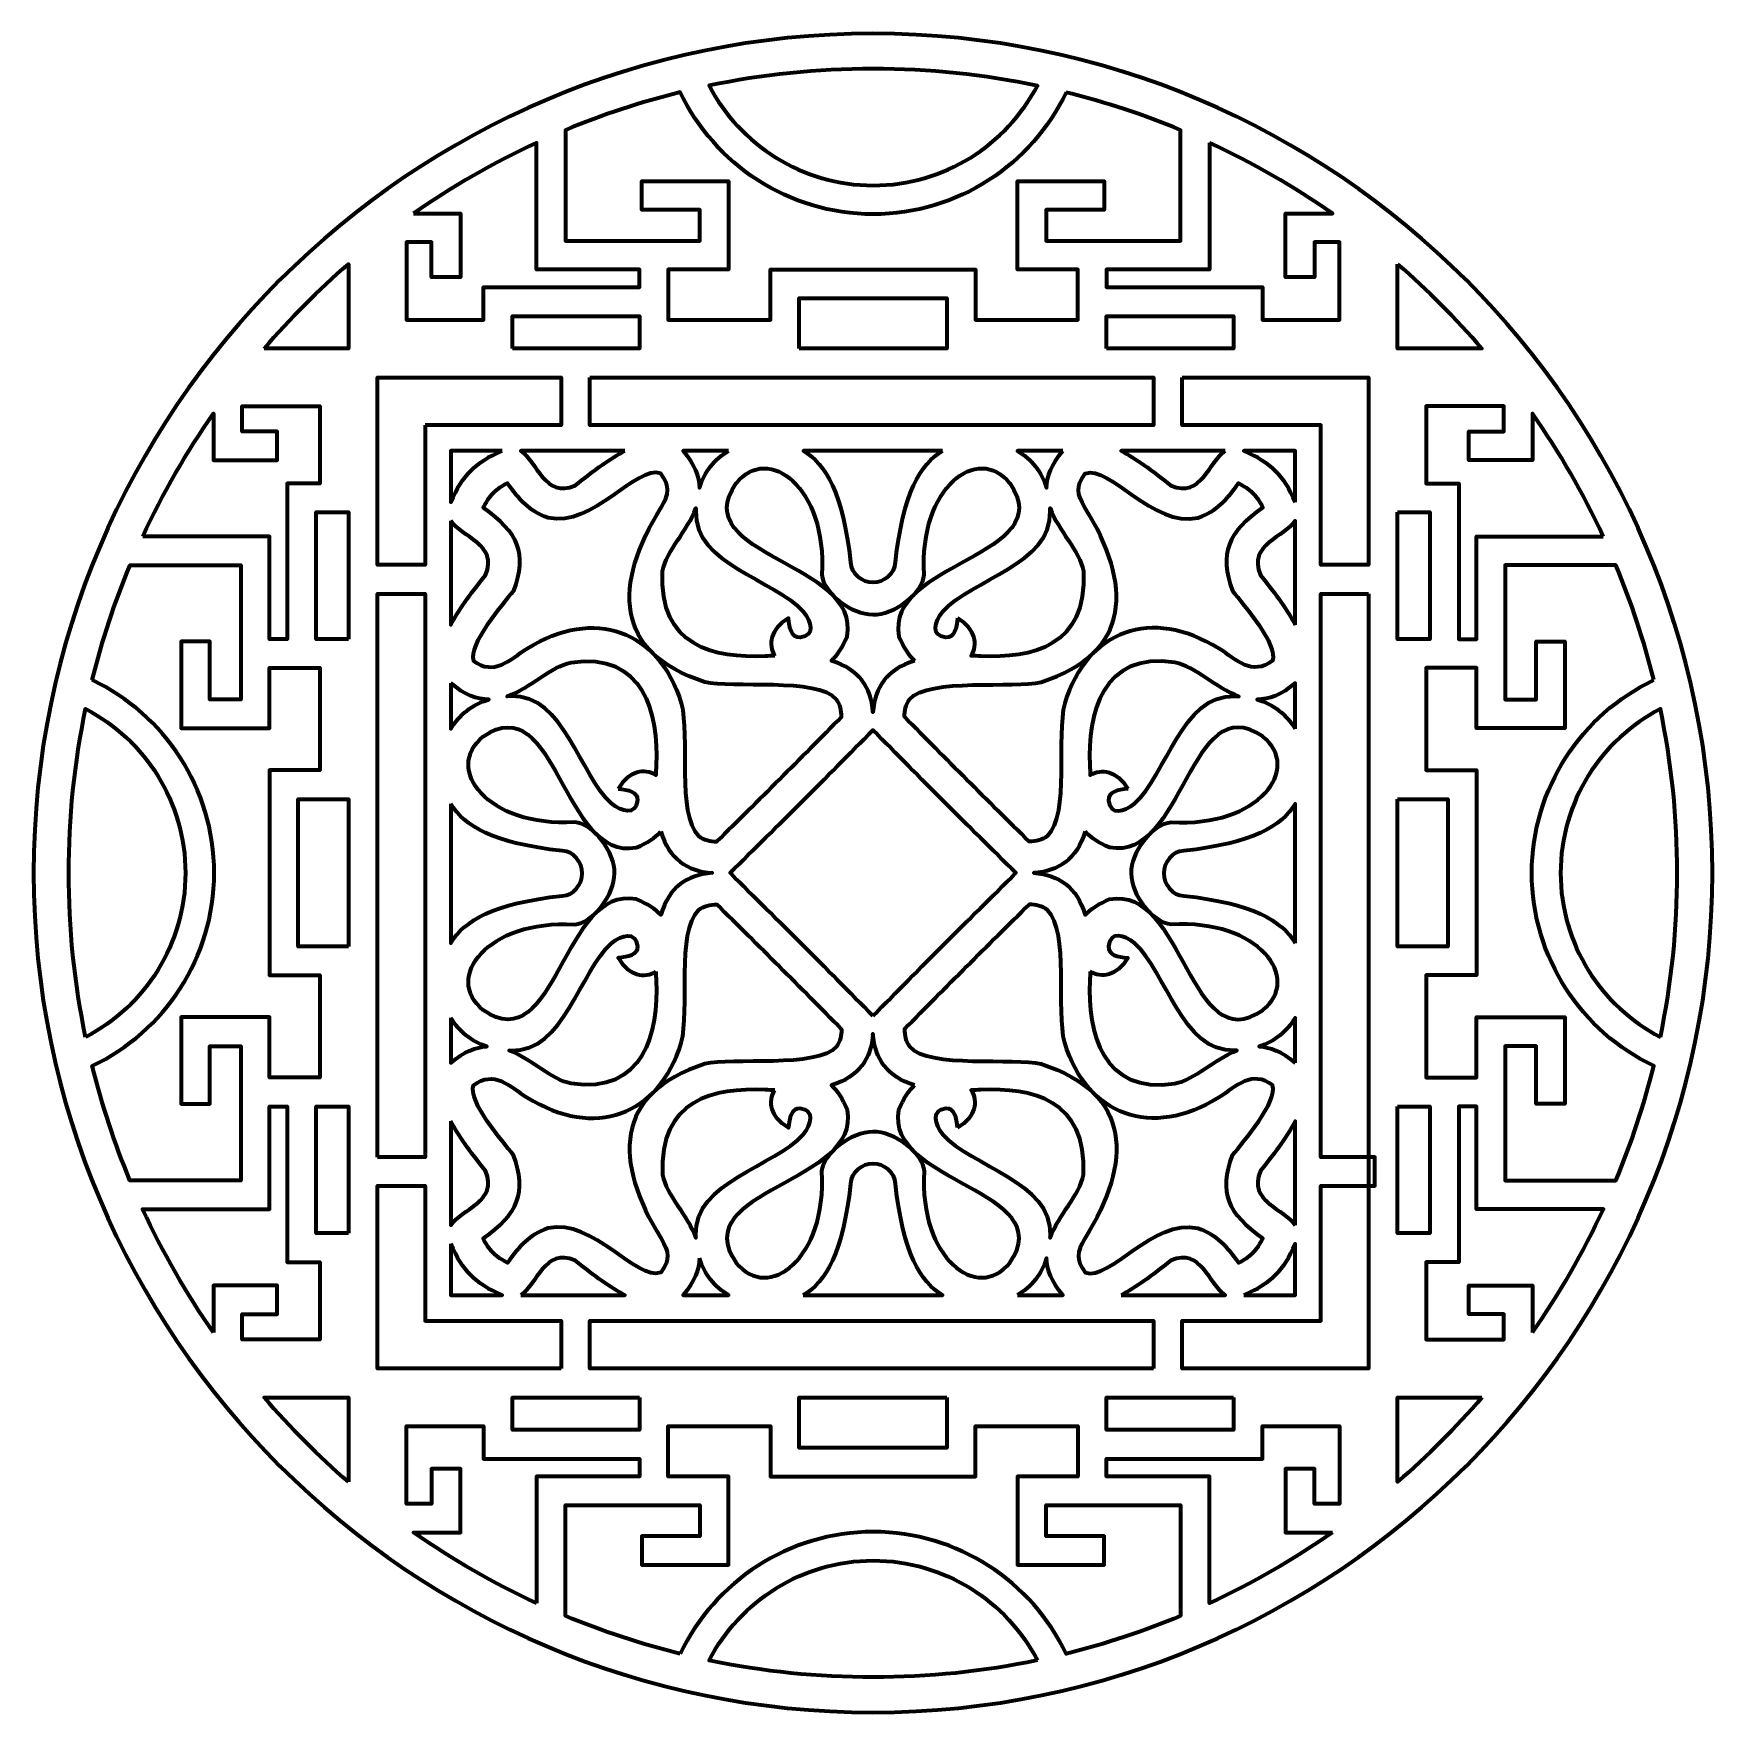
# Model space of a CAD drawing. Header units: centimetres. Extents: x -10.4 to 10.1, y -9.4 to 11.2.
import ezdxf

# ---------------------------------------------------------------- set-up
doc = ezdxf.new("R2010")
doc.units = ezdxf.units.CM
doc.header["$MEASUREMENT"] = 0
doc.layers.add('layer 1', color=7, linetype='Continuous')

msp = doc.modelspace()

# ---------------------------------------------------------------- linework, layer by layer
at = {"layer": 'layer 1', "color": 250, "lineweight": 70}
for points, knots in [([(-0.15506, 11.15233), (5.50873, 11.15233), (10.12814, 6.53292), (10.12814, 0.86913), (10.12814, 0.86913), (10.12814, -4.79465), (5.50873, -9.41406), (-0.15506, -9.41406), (-0.15506, -9.41406), (-5.81884, -9.41406), (-10.43825, -4.79465), (-10.43825, 0.86913), (-10.43825, 0.86913), (-10.43825, 6.53292), (-5.81884, 11.15233), (-0.15506, 11.15233)], [0, 0, 0, 0, 0.2, 0.2, 0.2, 0.2, 0.4, 0.4, 0.4, 0.4, 0.6, 0.6, 0.6, 0.6, 1, 1, 1, 1]), ([(-0.15506, 10.72142), (0.53463, 10.72142), (1.20808, 10.64973), (1.85834, 10.51363), (1.85834, 10.51363), (1.4792, 9.78905), (0.71975, 9.29259), (-0.15205, 9.29259), (-0.15205, 9.29259), (-1.0243, 9.29259), (-1.78403, 9.78961), (-2.16296, 10.51484), (-2.16296, 10.51484), (-1.5144, 10.65019), (-0.84279, 10.72142), (-0.15506, 10.72142)], [0, 0, 0, 0, 0.2, 0.2, 0.2, 0.2, 0.4, 0.4, 0.4, 0.4, 0.6, 0.6, 0.6, 0.6, 1, 1, 1, 1]), ([(2.21168, 10.43252), (2.69379, 10.31287), (3.1621, 10.15768), (3.61357, 9.96972), (3.61357, 9.96972), (3.61357, 9.96972), (3.61357, 8.61441), (3.61357, 8.61441), (3.61357, 8.61441), (3.61357, 8.61441), (1.96825, 8.61441), (1.96825, 8.61441), (1.96825, 8.61441), (1.96825, 8.61441), (1.96825, 8.99329), (1.96825, 8.99329), (1.96825, 8.99329), (1.96825, 8.99329), (2.67693, 8.99329), (2.67693, 8.99329), (2.67693, 8.99329), (2.67693, 8.99329), (2.67693, 9.34585), (2.67693, 9.34585), (2.67693, 9.34585), (2.67693, 9.34585), (1.61569, 9.34585), (1.61569, 9.34585), (1.61569, 9.34585), (1.61569, 9.34585), (1.61569, 8.26184), (1.61569, 8.26184), (1.61569, 8.26184), (1.61569, 8.26184), (2.35441, 8.26184), (2.35441, 8.26184), (2.35441, 8.26184), (2.35441, 8.26184), (2.35441, 7.64625), (2.35441, 7.64625), (2.35441, 7.64625), (2.35441, 7.64625), (1.10084, 7.64625), (1.10084, 7.64625), (1.10084, 7.64625), (1.10084, 7.64625), (1.10084, 8.26184), (1.10084, 8.26184), (1.10084, 8.26184), (1.10084, 8.26184), (-1.41096, 8.26184), (-1.41096, 8.26184), (-1.41096, 8.26184), (-1.41096, 8.26184), (-1.41096, 7.64625), (-1.41096, 7.64625), (-1.41096, 7.64625), (-1.41096, 7.64625), (-2.66453, 7.64625), (-2.66453, 7.64625), (-2.66453, 7.64625), (-2.66453, 7.64625), (-2.66453, 8.26184), (-2.66453, 8.26184), (-2.66453, 8.26184), (-2.66453, 8.26184), (-1.92581, 8.26184), (-1.92581, 8.26184), (-1.92581, 8.26184), (-1.92581, 8.26184), (-1.92581, 9.34585), (-1.92581, 9.34585), (-1.92581, 9.34585), (-1.92581, 9.34585), (-2.98705, 9.34585), (-2.98705, 9.34585), (-2.98705, 9.34585), (-2.98705, 9.34585), (-2.98705, 8.99329), (-2.98705, 8.99329), (-2.98705, 8.99329), (-2.98705, 8.99329), (-2.27838, 8.99329), (-2.27838, 8.99329), (-2.27838, 8.99329), (-2.27838, 8.99329), (-2.27838, 8.61441), (-2.27838, 8.61441), (-2.27838, 8.61441), (-2.27838, 8.61441), (-3.92369, 8.61441), (-3.92369, 8.61441), (-3.92369, 8.61441), (-3.92369, 8.61441), (-3.92369, 9.96971), (-3.92369, 9.96971), (-3.92369, 9.96971), (-3.47053, 10.15839), (-3.00045, 10.314), (-2.51646, 10.43382), (-2.51646, 10.43382), (-2.09405, 9.55178), (-1.19229, 8.94003), (-0.15205, 8.94003), (-0.15205, 8.94003), (0.88768, 8.94003), (1.789, 9.55119), (2.21168, 10.43252)], [0, 0, 0, 0, 0.03571429, 0.03571429, 0.03571429, 0.03571429, 0.07142857, 0.07142857, 0.07142857, 0.07142857, 0.10714286, 0.10714286, 0.10714286, 0.10714286, 0.14285714, 0.14285714, 0.14285714, 0.14285714, 0.17857143, 0.17857143, 0.17857143, 0.17857143, 0.21428571, 0.21428571, 0.21428571, 0.21428571, 0.25, 0.25, 0.25, 0.25, 0.28571429, 0.28571429, 0.28571429, 0.28571429, 0.32142857, 0.32142857, 0.32142857, 0.32142857, 0.35714286, 0.35714286, 0.35714286, 0.35714286, 0.39285714, 0.39285714, 0.39285714, 0.39285714, 0.42857143, 0.42857143, 0.42857143, 0.42857143, 0.46428571, 0.46428571, 0.46428571, 0.46428571, 0.5, 0.5, 0.5, 0.5, 0.53571429, 0.53571429, 0.53571429, 0.53571429, 0.57142857, 0.57142857, 0.57142857, 0.57142857, 0.60714286, 0.60714286, 0.60714286, 0.60714286, 0.64285714, 0.64285714, 0.64285714, 0.64285714, 0.67857143, 0.67857143, 0.67857143, 0.67857143, 0.71428571, 0.71428571, 0.71428571, 0.71428571, 0.75, 0.75, 0.75, 0.75, 0.78571429, 0.78571429, 0.78571429, 0.78571429, 0.82142857, 0.82142857, 0.82142857, 0.82142857, 0.85714286, 0.85714286, 0.85714286, 0.85714286, 0.89285714, 0.89285714, 0.89285714, 0.89285714, 0.92857143, 0.92857143, 0.92857143, 0.92857143, 1, 1, 1, 1]), ([(-5.7828, 8.94761), (-5.30912, 9.27881), (-4.80532, 9.56954), (-4.27625, 9.81463), (-4.27625, 9.81463), (-4.27625, 9.81463), (-4.27625, 8.26184), (-4.27625, 8.26184), (-4.27625, 8.26184), (-4.27625, 8.26184), (-3.0171, 8.26184), (-3.0171, 8.26184), (-3.0171, 8.26184), (-3.0171, 8.26184), (-3.0171, 8.04413), (-3.0171, 8.04413), (-3.0171, 8.04413), (-3.0171, 8.04413), (-4.92466, 8.04413), (-4.92466, 8.04413), (-4.92466, 8.04413), (-4.92466, 8.04413), (-4.92466, 7.64625), (-4.92466, 7.64625), (-4.92466, 7.64625), (-4.92466, 7.64625), (-5.87146, 7.64625), (-5.87146, 7.64625), (-5.87146, 7.64625), (-5.87146, 7.64625), (-5.87146, 8.59504), (-5.87146, 8.59504), (-5.87146, 8.59504), (-5.87146, 8.59504), (-5.56232, 8.59504), (-5.56232, 8.59504), (-5.56232, 8.59504), (-5.56232, 8.59504), (-5.56232, 8.16967), (-5.56232, 8.16967), (-5.56232, 8.16967), (-5.56232, 8.16967), (-5.20975, 8.16967), (-5.20975, 8.16967), (-5.20975, 8.16967), (-5.20975, 8.16967), (-5.20975, 8.94761), (-5.20975, 8.94761), (-5.20975, 8.94761), (-5.20975, 8.94761), (-5.7828, 8.94761), (-5.7828, 8.94761)], [0, 0, 0, 0, 0.07142857, 0.07142857, 0.07142857, 0.07142857, 0.14285714, 0.14285714, 0.14285714, 0.14285714, 0.21428571, 0.21428571, 0.21428571, 0.21428571, 0.28571429, 0.28571429, 0.28571429, 0.28571429, 0.35714286, 0.35714286, 0.35714286, 0.35714286, 0.42857143, 0.42857143, 0.42857143, 0.42857143, 0.5, 0.5, 0.5, 0.5, 0.57142857, 0.57142857, 0.57142857, 0.57142857, 0.64285714, 0.64285714, 0.64285714, 0.64285714, 0.71428571, 0.71428571, 0.71428571, 0.71428571, 0.78571429, 0.78571429, 0.78571429, 0.78571429, 0.85714286, 0.85714286, 0.85714286, 0.85714286, 1, 1, 1, 1]), ([(3.96613, 9.81463), (4.49515, 9.56954), (4.999, 9.27876), (5.47269, 8.94761), (5.47269, 8.94761), (5.47269, 8.94761), (4.89963, 8.94761), (4.89963, 8.94761), (4.89963, 8.94761), (4.89963, 8.94761), (4.89963, 8.16967), (4.89963, 8.16967), (4.89963, 8.16967), (4.89963, 8.16967), (5.2522, 8.16967), (5.2522, 8.16967), (5.2522, 8.16967), (5.2522, 8.16967), (5.2522, 8.59504), (5.2522, 8.59504), (5.2522, 8.59504), (5.2522, 8.59504), (5.56134, 8.59504), (5.56134, 8.59504), (5.56134, 8.59504), (5.56134, 8.59504), (5.56134, 7.64625), (5.56134, 7.64625), (5.56134, 7.64625), (5.56134, 7.64625), (4.61454, 7.64625), (4.61454, 7.64625), (4.61454, 7.64625), (4.61454, 7.64625), (4.61454, 8.04413), (4.61454, 8.04413), (4.61454, 8.04413), (4.61454, 8.04413), (2.70698, 8.04413), (2.70698, 8.04413), (2.70698, 8.04413), (2.70698, 8.04413), (2.70698, 8.26184), (2.70698, 8.26184), (2.70698, 8.26184), (2.70698, 8.26184), (3.96613, 8.26184), (3.96613, 8.26184), (3.96613, 8.26184), (3.96613, 8.26184), (3.96613, 9.81463), (3.96613, 9.81463)], [0, 0, 0, 0, 0.07142857, 0.07142857, 0.07142857, 0.07142857, 0.14285714, 0.14285714, 0.14285714, 0.14285714, 0.21428571, 0.21428571, 0.21428571, 0.21428571, 0.28571429, 0.28571429, 0.28571429, 0.28571429, 0.35714286, 0.35714286, 0.35714286, 0.35714286, 0.42857143, 0.42857143, 0.42857143, 0.42857143, 0.5, 0.5, 0.5, 0.5, 0.57142857, 0.57142857, 0.57142857, 0.57142857, 0.64285714, 0.64285714, 0.64285714, 0.64285714, 0.71428571, 0.71428571, 0.71428571, 0.71428571, 0.78571429, 0.78571429, 0.78571429, 0.78571429, 0.85714286, 0.85714286, 0.85714286, 0.85714286, 1, 1, 1, 1]), ([(-7.61434, 7.29368), (-7.61434, 7.29368), (-6.5796, 7.29368), (-6.5796, 7.29368), (-6.5796, 7.29368), (-6.5796, 7.29368), (-6.5796, 8.32855), (-6.5796, 8.32855), (-6.5796, 8.32855), (-6.94939, 8.00951), (-7.29532, 7.66351), (-7.61434, 7.29368)], [0, 0, 0, 0, 0.25, 0.25, 0.25, 0.25, 0.5, 0.5, 0.5, 0.5, 1, 1, 1, 1]), ([(6.26949, 8.32855), (6.26949, 8.32855), (6.26949, 7.29368), (6.26949, 7.29368), (6.26949, 7.29368), (6.26949, 7.29368), (7.30422, 7.29368), (7.30422, 7.29368), (7.30422, 7.29368), (6.9852, 7.6635), (6.63928, 8.0095), (6.26949, 8.32855)], [0, 0, 0, 0, 0.25, 0.25, 0.25, 0.25, 0.5, 0.5, 0.5, 0.5, 1, 1, 1, 1]), ([(-1.0584, 7.29368), (-1.0584, 7.29368), (0.74827, 7.29368), (0.74827, 7.29368), (0.74827, 7.29368), (0.74827, 7.29368), (0.74827, 7.90927), (0.74827, 7.90927), (0.74827, 7.90927), (0.74827, 7.90927), (-1.0584, 7.90927), (-1.0584, 7.90927), (-1.0584, 7.90927), (-1.0584, 7.90927), (-1.0584, 7.29368), (-1.0584, 7.29368)], [0, 0, 0, 0, 0.2, 0.2, 0.2, 0.2, 0.4, 0.4, 0.4, 0.4, 0.6, 0.6, 0.6, 0.6, 1, 1, 1, 1]), ([(-4.57209, 7.29368), (-4.57209, 7.29368), (-3.0171, 7.29368), (-3.0171, 7.29368), (-3.0171, 7.29368), (-3.0171, 7.29368), (-3.0171, 7.69157), (-3.0171, 7.69157), (-3.0171, 7.69157), (-3.0171, 7.69157), (-4.57209, 7.69157), (-4.57209, 7.69157), (-4.57209, 7.69157), (-4.57209, 7.69157), (-4.57209, 7.29368), (-4.57209, 7.29368)], [0, 0, 0, 0, 0.2, 0.2, 0.2, 0.2, 0.4, 0.4, 0.4, 0.4, 0.6, 0.6, 0.6, 0.6, 1, 1, 1, 1]), ([(2.70698, 7.29368), (2.70698, 7.29368), (4.26197, 7.29368), (4.26197, 7.29368), (4.26197, 7.29368), (4.26197, 7.29368), (4.26197, 7.69157), (4.26197, 7.69157), (4.26197, 7.69157), (4.26197, 7.69157), (2.70698, 7.69157), (2.70698, 7.69157), (2.70698, 7.69157), (2.70698, 7.69157), (2.70698, 7.29368), (2.70698, 7.29368)], [0, 0, 0, 0, 0.2, 0.2, 0.2, 0.2, 0.4, 0.4, 0.4, 0.4, 0.6, 0.6, 0.6, 0.6, 1, 1, 1, 1]), ([(-5.63943, 6.3535), (-5.63943, 6.3535), (-3.9748, 6.3535), (-3.9748, 6.3535), (-3.9748, 6.3535), (-3.9748, 6.3535), (-3.9748, 6.94112), (-3.9748, 6.94112), (-3.9748, 6.94112), (-3.9748, 6.94112), (-6.22704, 6.94112), (-6.22704, 6.94112), (-6.22704, 6.94112), (-6.22704, 6.94112), (-6.22704, 4.64359), (-6.22704, 4.64359), (-6.22704, 4.64359), (-6.22704, 4.64359), (-5.63943, 4.64359), (-5.63943, 4.64359), (-5.63943, 4.64359), (-5.63943, 4.64359), (-5.63943, 6.3535), (-5.63943, 6.3535)], [0, 0, 0, 0, 0.14285714, 0.14285714, 0.14285714, 0.14285714, 0.28571429, 0.28571429, 0.28571429, 0.28571429, 0.42857143, 0.42857143, 0.42857143, 0.42857143, 0.57142857, 0.57142857, 0.57142857, 0.57142857, 0.71428571, 0.71428571, 0.71428571, 0.71428571, 1, 1, 1, 1]), ([(-3.62224, 6.94112), (-3.62224, 6.94112), (-3.62224, 6.3535), (-3.62224, 6.3535), (-3.62224, 6.3535), (-3.62224, 6.3535), (3.28143, 6.3535), (3.28143, 6.3535), (3.28143, 6.3535), (3.28143, 6.3535), (3.28143, 6.94112), (3.28143, 6.94112), (3.28143, 6.94112), (3.28143, 6.94112), (-3.62224, 6.94112), (-3.62224, 6.94112)], [0, 0, 0, 0, 0.2, 0.2, 0.2, 0.2, 0.4, 0.4, 0.4, 0.4, 0.6, 0.6, 0.6, 0.6, 1, 1, 1, 1]), ([(3.63399, 6.94112), (3.63399, 6.94112), (3.63399, 6.3535), (3.63399, 6.3535), (3.63399, 6.3535), (3.63399, 6.3535), (5.32931, 6.3535), (5.32931, 6.3535), (5.32931, 6.3535), (5.32931, 6.3535), (5.32931, 4.64359), (5.32931, 4.64359), (5.32931, 4.64359), (5.32931, 4.64359), (5.91693, 4.64359), (5.91693, 4.64359), (5.91693, 4.64359), (5.91693, 4.64359), (5.91693, 6.94112), (5.91693, 6.94112), (5.91693, 6.94112), (5.91693, 6.94112), (3.63399, 6.94112), (3.63399, 6.94112)], [0, 0, 0, 0, 0.14285714, 0.14285714, 0.14285714, 0.14285714, 0.28571429, 0.28571429, 0.28571429, 0.28571429, 0.42857143, 0.42857143, 0.42857143, 0.42857143, 0.57142857, 0.57142857, 0.57142857, 0.57142857, 0.71428571, 0.71428571, 0.71428571, 0.71428571, 1, 1, 1, 1]), ([(-9.0999, 4.99334), (-9.0999, 4.99334), (-7.54776, 4.99334), (-7.54776, 4.99334), (-7.54776, 4.99334), (-7.54776, 4.99334), (-7.54776, 3.73419), (-7.54776, 3.73419), (-7.54776, 3.73419), (-7.54776, 3.73419), (-7.33006, 3.73419), (-7.33006, 3.73419), (-7.33006, 3.73419), (-7.33006, 3.73419), (-7.33006, 5.64175), (-7.33006, 5.64175), (-7.33006, 5.64175), (-7.33006, 5.64175), (-6.93217, 5.64175), (-6.93217, 5.64175), (-6.93217, 5.64175), (-6.93217, 5.64175), (-6.93217, 6.58855), (-6.93217, 6.58855), (-6.93217, 6.58855), (-6.93217, 6.58855), (-7.88096, 6.58855), (-7.88096, 6.58855), (-7.88096, 6.58855), (-7.88096, 6.58855), (-7.88096, 6.27941), (-7.88096, 6.27941), (-7.88096, 6.27941), (-7.88096, 6.27941), (-7.45559, 6.27941), (-7.45559, 6.27941), (-7.45559, 6.27941), (-7.45559, 6.27941), (-7.45559, 5.92684), (-7.45559, 5.92684), (-7.45559, 5.92684), (-7.45559, 5.92684), (-8.23353, 5.92684), (-8.23353, 5.92684), (-8.23353, 5.92684), (-8.23353, 5.92684), (-8.23353, 6.49768), (-8.23353, 6.49768), (-8.23353, 6.49768), (-8.56436, 6.02467), (-8.85498, 5.52163), (-9.0999, 4.99334)], [0, 0, 0, 0, 0.07142857, 0.07142857, 0.07142857, 0.07142857, 0.14285714, 0.14285714, 0.14285714, 0.14285714, 0.21428571, 0.21428571, 0.21428571, 0.21428571, 0.28571429, 0.28571429, 0.28571429, 0.28571429, 0.35714286, 0.35714286, 0.35714286, 0.35714286, 0.42857143, 0.42857143, 0.42857143, 0.42857143, 0.5, 0.5, 0.5, 0.5, 0.57142857, 0.57142857, 0.57142857, 0.57142857, 0.64285714, 0.64285714, 0.64285714, 0.64285714, 0.71428571, 0.71428571, 0.71428571, 0.71428571, 0.78571429, 0.78571429, 0.78571429, 0.78571429, 0.85714286, 0.85714286, 0.85714286, 0.85714286, 1, 1, 1, 1]), ([(8.78978, 4.99334), (8.78978, 4.99334), (7.23765, 4.99334), (7.23765, 4.99334), (7.23765, 4.99334), (7.23765, 4.99334), (7.23765, 3.73419), (7.23765, 3.73419), (7.23765, 3.73419), (7.23765, 3.73419), (7.01994, 3.73419), (7.01994, 3.73419), (7.01994, 3.73419), (7.01994, 3.73419), (7.01994, 5.64175), (7.01994, 5.64175), (7.01994, 5.64175), (7.01994, 5.64175), (6.62205, 5.64175), (6.62205, 5.64175), (6.62205, 5.64175), (6.62205, 5.64175), (6.62205, 6.58855), (6.62205, 6.58855), (6.62205, 6.58855), (6.62205, 6.58855), (7.57085, 6.58855), (7.57085, 6.58855), (7.57085, 6.58855), (7.57085, 6.58855), (7.57085, 6.27941), (7.57085, 6.27941), (7.57085, 6.27941), (7.57085, 6.27941), (7.14547, 6.27941), (7.14547, 6.27941), (7.14547, 6.27941), (7.14547, 6.27941), (7.14547, 5.92684), (7.14547, 5.92684), (7.14547, 5.92684), (7.14547, 5.92684), (7.92342, 5.92684), (7.92342, 5.92684), (7.92342, 5.92684), (7.92342, 5.92684), (7.92342, 6.49767), (7.92342, 6.49767), (7.92342, 6.49767), (8.25424, 6.02467), (8.54486, 5.52162), (8.78978, 4.99334)], [0, 0, 0, 0, 0.07142857, 0.07142857, 0.07142857, 0.07142857, 0.14285714, 0.14285714, 0.14285714, 0.14285714, 0.21428571, 0.21428571, 0.21428571, 0.21428571, 0.28571429, 0.28571429, 0.28571429, 0.28571429, 0.35714286, 0.35714286, 0.35714286, 0.35714286, 0.42857143, 0.42857143, 0.42857143, 0.42857143, 0.5, 0.5, 0.5, 0.5, 0.57142857, 0.57142857, 0.57142857, 0.57142857, 0.64285714, 0.64285714, 0.64285714, 0.64285714, 0.71428571, 0.71428571, 0.71428571, 0.71428571, 0.78571429, 0.78571429, 0.78571429, 0.78571429, 0.85714286, 0.85714286, 0.85714286, 0.85714286, 1, 1, 1, 1]), ([(-4.69783, 6.04011), (-5.0322, 5.89589), (-5.18181, 5.74628), (-5.32603, 5.4119), (-5.32603, 5.4119), (-5.32603, 5.4119), (-5.32603, 6.04011), (-5.32603, 6.04011), (-5.32603, 6.04011), (-5.32603, 6.04011), (-4.69783, 6.04011), (-4.69783, 6.04011)], [0, 0, 0, 0, 0.25, 0.25, 0.25, 0.25, 0.5, 0.5, 0.5, 0.5, 1, 1, 1, 1]), ([(-3.19564, 6.04011), (-3.36775, 5.95016), (-3.5659, 5.80868), (-3.80455, 5.61602), (-3.80455, 5.61602), (-4.17808, 5.45833), (-4.27404, 5.90885), (-4.46909, 6.04011), (-4.46909, 6.04011), (-4.46909, 6.04011), (-3.19564, 6.04011), (-3.19564, 6.04011)], [0, 0, 0, 0, 0.25, 0.25, 0.25, 0.25, 0.5, 0.5, 0.5, 0.5, 1, 1, 1, 1]), ([(-1.92343, 6.04011), (-2.09743, 5.93994), (-2.21872, 5.78171), (-2.27983, 5.58866), (-2.27983, 5.58866), (-2.28441, 5.72699), (-2.34017, 5.87607), (-2.47991, 6.04011), (-2.47991, 6.04011), (-2.47991, 6.04011), (-1.92343, 6.04011), (-1.92343, 6.04011)], [0, 0, 0, 0, 0.25, 0.25, 0.25, 0.25, 0.5, 0.5, 0.5, 0.5, 1, 1, 1, 1]), ([(0.35493, 3.46793), (0.28271, 3.5372), (0.21655, 3.63494), (0.16323, 3.76752), (0.16323, 3.76752), (-0.01832, 4.67345), (2.13954, 4.74494), (1.52204, 5.64482), (1.52204, 5.64482), (1.12941, 6.13156), (0.4075, 5.59631), (0.47182, 4.5237), (0.47182, 4.5237), (0.45261, 4.29104), (0.09822, 4.02715), (-0.15506, 4.03584), (-0.15506, 4.03584), (-0.41859, 4.03231), (-0.76356, 4.30127), (-0.78193, 4.5237), (-0.78193, 4.5237), (-0.71761, 5.59631), (-1.43952, 6.13156), (-1.83215, 5.64482), (-1.83215, 5.64482), (-2.44965, 4.74494), (-0.29179, 4.67345), (-0.47334, 3.76752), (-0.47334, 3.76752), (-0.52666, 3.63494), (-0.59282, 3.53721), (-0.66505, 3.46794), (-0.66505, 3.46794), (-0.32477, 3.36566), (-0.1804, 3.14856), (-0.15506, 2.84097), (-0.15506, 2.84097), (-0.12972, 3.14856), (0.01462, 3.36567), (0.35493, 3.46793)], [0, 0, 0, 0, 0.09090909, 0.09090909, 0.09090909, 0.09090909, 0.18181818, 0.18181818, 0.18181818, 0.18181818, 0.27272727, 0.27272727, 0.27272727, 0.27272727, 0.36363636, 0.36363636, 0.36363636, 0.36363636, 0.45454545, 0.45454545, 0.45454545, 0.45454545, 0.54545455, 0.54545455, 0.54545455, 0.54545455, 0.63636364, 0.63636364, 0.63636364, 0.63636364, 0.72727273, 0.72727273, 0.72727273, 0.72727273, 0.81818182, 0.81818182, 0.81818182, 0.81818182, 1, 1, 1, 1]), ([(0.69837, 6.04011), (0.42427, 5.87814), (0.21296, 5.52154), (0.11932, 4.67626), (0.11932, 4.67626), (0.11738, 4.53657), (-0.02049, 4.42966), (-0.15505, 4.43017), (-0.15505, 4.43017), (-0.15506, 4.43017), (-0.15506, 4.43017), (-0.15506, 4.43017), (-0.15506, 4.43017), (-0.28962, 4.42966), (-0.42749, 4.53657), (-0.42943, 4.67626), (-0.42943, 4.67626), (-0.52307, 5.52154), (-0.73439, 5.87814), (-1.00848, 6.04011), (-1.00848, 6.04011), (-1.00848, 6.04011), (0.69837, 6.04011), (0.69837, 6.04011)], [0, 0, 0, 0, 0.14285714, 0.14285714, 0.14285714, 0.14285714, 0.28571429, 0.28571429, 0.28571429, 0.28571429, 0.42857143, 0.42857143, 0.42857143, 0.42857143, 0.57142857, 0.57142857, 0.57142857, 0.57142857, 0.71428571, 0.71428571, 0.71428571, 0.71428571, 1, 1, 1, 1]), ([(2.1698, 6.04011), (2.03005, 5.87607), (1.97432, 5.72699), (1.96973, 5.58865), (1.96973, 5.58865), (1.9086, 5.7817), (1.78731, 5.93994), (1.6133, 6.04011), (1.6133, 6.04011), (1.6133, 6.04011), (2.1698, 6.04011), (2.1698, 6.04011)], [0, 0, 0, 0, 0.25, 0.25, 0.25, 0.25, 0.5, 0.5, 0.5, 0.5, 1, 1, 1, 1]), ([(4.15898, 6.04011), (3.96392, 5.90885), (3.86797, 5.45833), (3.49444, 5.61602), (3.49444, 5.61602), (3.2558, 5.80868), (3.05763, 5.95016), (2.88552, 6.04011), (2.88552, 6.04011), (2.88552, 6.04011), (4.15898, 6.04011), (4.15898, 6.04011)], [0, 0, 0, 0, 0.25, 0.25, 0.25, 0.25, 0.5, 0.5, 0.5, 0.5, 1, 1, 1, 1]), ([(5.01592, 5.41189), (4.8717, 5.74627), (4.72209, 5.89589), (4.38772, 6.04011), (4.38772, 6.04011), (4.38772, 6.04011), (5.01592, 6.04011), (5.01592, 6.04011), (5.01592, 6.04011), (5.01592, 6.04011), (5.01592, 5.41189), (5.01592, 5.41189)], [0, 0, 0, 0, 0.25, 0.25, 0.25, 0.25, 0.5, 0.5, 0.5, 0.5, 1, 1, 1, 1]), ([(-2.21321, 3.20847), (-1.8934, 3.12564), (-0.834, 3.266), (-0.6002, 2.99571), (-0.6002, 2.99571), (-0.55445, 2.93347), (-0.54462, 2.85783), (-0.54001, 2.78252), (-0.54001, 2.78252), (-1.04574, 2.26925), (-1.55517, 1.75981), (-2.06844, 1.25409), (-2.06844, 1.25409), (-2.14867, 1.259), (-2.23004, 1.26965), (-2.29277, 1.32391), (-2.29277, 1.32391), (-2.56615, 1.60117), (-2.395, 2.54288), (-2.50364, 2.95095), (-2.50364, 2.95095), (-2.78178, 3.84423), (-3.56717, 4.13148), (-4.39105, 3.62007), (-4.39105, 3.62007), (-4.60863, 3.47801), (-4.79778, 3.2804), (-5.04872, 3.4686), (-5.04872, 3.4686), (-5.12034, 3.66435), (-4.6944, 4.1574), (-4.56004, 4.32518), (-4.56004, 4.32518), (-4.38984, 4.78478), (-4.50562, 5.04298), (-4.9295, 5.34555), (-4.9295, 5.34555), (-4.89746, 5.41051), (-4.85941, 5.4709), (-4.80899, 5.52308), (-4.80899, 5.52308), (-4.75682, 5.57349), (-4.69642, 5.61157), (-4.63147, 5.64358), (-4.63147, 5.64358), (-4.48467, 5.43793), (-4.37202, 5.30494), (-4.13451, 5.22029), (-4.13451, 5.22029), (-3.58564, 5.09705), (-3.05513, 5.87374), (-2.75452, 5.7628), (-2.75452, 5.7628), (-2.63311, 5.60094), (-2.6548, 5.51541), (-2.75071, 5.34622), (-2.75071, 5.34622), (-3.3347, 4.40449), (-3.33539, 3.56801), (-2.21321, 3.20847)], [0, 0, 0, 0, 0.0625, 0.0625, 0.0625, 0.0625, 0.125, 0.125, 0.125, 0.125, 0.1875, 0.1875, 0.1875, 0.1875, 0.25, 0.25, 0.25, 0.25, 0.3125, 0.3125, 0.3125, 0.3125, 0.375, 0.375, 0.375, 0.375, 0.4375, 0.4375, 0.4375, 0.4375, 0.5, 0.5, 0.5, 0.5, 0.5625, 0.5625, 0.5625, 0.5625, 0.625, 0.625, 0.625, 0.625, 0.6875, 0.6875, 0.6875, 0.6875, 0.75, 0.75, 0.75, 0.75, 0.8125, 0.8125, 0.8125, 0.8125, 0.875, 0.875, 0.875, 0.875, 1, 1, 1, 1]), ([(1.9031, 3.20847), (1.58329, 3.12564), (0.52389, 3.266), (0.29009, 2.99571), (0.29009, 2.99571), (0.24435, 2.93347), (0.23451, 2.85783), (0.2299, 2.78252), (0.2299, 2.78252), (0.73563, 2.26925), (1.24507, 1.75981), (1.75833, 1.25409), (1.75833, 1.25409), (1.83856, 1.259), (1.91993, 1.26965), (1.98266, 1.32391), (1.98266, 1.32391), (2.25604, 1.60117), (2.08489, 2.54288), (2.19353, 2.95095), (2.19353, 2.95095), (2.47167, 3.84423), (3.25706, 4.13148), (4.08094, 3.62007), (4.08094, 3.62007), (4.29852, 3.47801), (4.48767, 3.2804), (4.73862, 3.4686), (4.73862, 3.4686), (4.81023, 3.66435), (4.38429, 4.1574), (4.24994, 4.32518), (4.24994, 4.32518), (4.07973, 4.78478), (4.19551, 5.04298), (4.61939, 5.34555), (4.61939, 5.34555), (4.58735, 5.41051), (4.5493, 5.4709), (4.49888, 5.52308), (4.49888, 5.52308), (4.44672, 5.57349), (4.38631, 5.61157), (4.32137, 5.64358), (4.32137, 5.64358), (4.17456, 5.43793), (4.06191, 5.30494), (3.8244, 5.22029), (3.8244, 5.22029), (3.27553, 5.09705), (2.74503, 5.87374), (2.44441, 5.7628), (2.44441, 5.7628), (2.32301, 5.60094), (2.34469, 5.51541), (2.4406, 5.34622), (2.4406, 5.34622), (3.0246, 4.40449), (3.02528, 3.56801), (1.9031, 3.20847)], [0, 0, 0, 0, 0.0625, 0.0625, 0.0625, 0.0625, 0.125, 0.125, 0.125, 0.125, 0.1875, 0.1875, 0.1875, 0.1875, 0.25, 0.25, 0.25, 0.25, 0.3125, 0.3125, 0.3125, 0.3125, 0.375, 0.375, 0.375, 0.375, 0.4375, 0.4375, 0.4375, 0.4375, 0.5, 0.5, 0.5, 0.5, 0.5625, 0.5625, 0.5625, 0.5625, 0.625, 0.625, 0.625, 0.625, 0.6875, 0.6875, 0.6875, 0.6875, 0.75, 0.75, 0.75, 0.75, 0.8125, 0.8125, 0.8125, 0.8125, 0.875, 0.875, 0.875, 0.875, 1, 1, 1, 1]), ([(-6.5796, 3.73419), (-6.5796, 3.73419), (-6.5796, 5.28918), (-6.5796, 5.28918), (-6.5796, 5.28918), (-6.5796, 5.28918), (-6.97749, 5.28918), (-6.97749, 5.28918), (-6.97749, 5.28918), (-6.97749, 5.28918), (-6.97749, 3.73419), (-6.97749, 3.73419), (-6.97749, 3.73419), (-6.97749, 3.73419), (-6.5796, 3.73419), (-6.5796, 3.73419)], [0, 0, 0, 0, 0.2, 0.2, 0.2, 0.2, 0.4, 0.4, 0.4, 0.4, 0.6, 0.6, 0.6, 0.6, 1, 1, 1, 1]), ([(-5.32603, 5.18319), (-5.19478, 4.98813), (-4.74423, 4.89217), (-4.90193, 4.51864), (-4.90193, 4.51864), (-5.0946, 4.27998), (-5.23608, 4.08182), (-5.32603, 3.9097), (-5.32603, 3.9097), (-5.32603, 3.9097), (-5.32603, 5.18319), (-5.32603, 5.18319)], [0, 0, 0, 0, 0.25, 0.25, 0.25, 0.25, 0.5, 0.5, 0.5, 0.5, 1, 1, 1, 1]), ([(-1.35961, 3.53112), (-1.44006, 3.66948), (-1.41687, 3.85196), (-1.19159, 3.98975), (-1.19159, 3.98975), (-1.18222, 3.86956), (-1.15216, 3.75013), (-1.04869, 3.75243), (-1.04869, 3.75243), (-0.85659, 3.78198), (-0.90851, 3.94162), (-1.01058, 4.0745), (-1.01058, 4.0745), (-1.35745, 4.4657), (-2.34999, 4.65003), (-2.32531, 5.30344), (-2.32531, 5.30344), (-2.32508, 5.31535), (-2.32459, 5.32715), (-2.32398, 5.33891), (-2.32398, 5.33891), (-2.42884, 5.05701), (-2.68613, 4.81541), (-2.7342, 4.56768), (-2.7342, 4.56768), (-2.77762, 3.63654), (-2.10176, 3.49894), (-1.47503, 3.52492), (-1.47503, 3.52492), (-1.43547, 3.52757), (-1.39706, 3.5296), (-1.35961, 3.53112)], [0, 0, 0, 0, 0.11111111, 0.11111111, 0.11111111, 0.11111111, 0.22222222, 0.22222222, 0.22222222, 0.22222222, 0.33333333, 0.33333333, 0.33333333, 0.33333333, 0.44444444, 0.44444444, 0.44444444, 0.44444444, 0.55555556, 0.55555556, 0.55555556, 0.55555556, 0.66666667, 0.66666667, 0.66666667, 0.66666667, 0.77777778, 0.77777778, 0.77777778, 0.77777778, 1, 1, 1, 1]), ([(0.88148, 3.98975), (1.10676, 3.85196), (1.12994, 3.66951), (1.04949, 3.53112), (1.04949, 3.53112), (1.08695, 3.5296), (1.12536, 3.52757), (1.16492, 3.52492), (1.16492, 3.52492), (1.79165, 3.49894), (2.46751, 3.63654), (2.42409, 4.56768), (2.42409, 4.56768), (2.37603, 4.81542), (2.11869, 5.057), (2.01387, 5.33891), (2.01387, 5.33891), (2.01448, 5.32715), (2.01497, 5.31535), (2.0152, 5.30344), (2.0152, 5.30344), (2.03988, 4.65003), (1.04734, 4.4657), (0.70047, 4.0745), (0.70047, 4.0745), (0.5984, 3.94162), (0.54648, 3.78198), (0.73858, 3.75243), (0.73858, 3.75243), (0.84205, 3.75013), (0.87211, 3.86956), (0.88148, 3.98975)], [0, 0, 0, 0, 0.11111111, 0.11111111, 0.11111111, 0.11111111, 0.22222222, 0.22222222, 0.22222222, 0.22222222, 0.33333333, 0.33333333, 0.33333333, 0.33333333, 0.44444444, 0.44444444, 0.44444444, 0.44444444, 0.55555556, 0.55555556, 0.55555556, 0.55555556, 0.66666667, 0.66666667, 0.66666667, 0.66666667, 0.77777778, 0.77777778, 0.77777778, 0.77777778, 1, 1, 1, 1]), ([(5.01592, 3.90969), (4.92597, 4.08181), (4.7845, 4.27998), (4.59182, 4.51864), (4.59182, 4.51864), (4.43412, 4.89218), (4.88468, 4.98813), (5.01592, 5.18321), (5.01592, 5.18321), (5.01592, 5.18321), (5.01592, 3.90969), (5.01592, 3.90969)], [0, 0, 0, 0, 0.25, 0.25, 0.25, 0.25, 0.5, 0.5, 0.5, 0.5, 1, 1, 1, 1]), ([(6.26949, 5.28918), (6.26949, 5.28918), (6.26949, 3.73419), (6.26949, 3.73419), (6.26949, 3.73419), (6.26949, 3.73419), (6.66738, 3.73419), (6.66738, 3.73419), (6.66738, 3.73419), (6.66738, 3.73419), (6.66738, 5.28918), (6.66738, 5.28918), (6.66738, 5.28918), (6.66738, 5.28918), (6.26949, 5.28918), (6.26949, 5.28918)], [0, 0, 0, 0, 0.2, 0.2, 0.2, 0.2, 0.4, 0.4, 0.4, 0.4, 0.6, 0.6, 0.6, 0.6, 1, 1, 1, 1]), ([(-9.71954, 3.23347), (-8.8376, 2.81102), (-8.22595, 1.9093), (-8.22595, 0.86913), (-8.22595, 0.86913), (-8.22595, -0.17103), (-8.83761, -1.07268), (-9.71955, -1.49513), (-9.71955, -1.49513), (-9.6001, -1.97703), (-9.44508, -2.44514), (-9.25739, -2.89648), (-9.25739, -2.89648), (-9.25739, -2.89648), (-7.90033, -2.89648), (-7.90033, -2.89648), (-7.90033, -2.89648), (-7.90033, -2.89648), (-7.90033, -1.25117), (-7.90033, -1.25117), (-7.90033, -1.25117), (-7.90033, -1.25117), (-8.27921, -1.25117), (-8.27921, -1.25117), (-8.27921, -1.25117), (-8.27921, -1.25117), (-8.27921, -1.95984), (-8.27921, -1.95984), (-8.27921, -1.95984), (-8.27921, -1.95984), (-8.63178, -1.95984), (-8.63178, -1.95984), (-8.63178, -1.95984), (-8.63178, -1.95984), (-8.63178, -0.8986), (-8.63178, -0.8986), (-8.63178, -0.8986), (-8.63178, -0.8986), (-7.54776, -0.8986), (-7.54776, -0.8986), (-7.54776, -0.8986), (-7.54776, -0.8986), (-7.54776, -1.63732), (-7.54776, -1.63732), (-7.54776, -1.63732), (-7.54776, -1.63732), (-6.93217, -1.63732), (-6.93217, -1.63732), (-6.93217, -1.63732), (-6.93217, -1.63732), (-6.93217, -0.38375), (-6.93217, -0.38375), (-6.93217, -0.38375), (-6.93217, -0.38375), (-7.54776, -0.38375), (-7.54776, -0.38375), (-7.54776, -0.38375), (-7.54776, -0.38375), (-7.54776, 2.12805), (-7.54776, 2.12805), (-7.54776, 2.12805), (-7.54776, 2.12805), (-6.93217, 2.12805), (-6.93217, 2.12805), (-6.93217, 2.12805), (-6.93217, 2.12805), (-6.93217, 3.38162), (-6.93217, 3.38162), (-6.93217, 3.38162), (-6.93217, 3.38162), (-7.54776, 3.38162), (-7.54776, 3.38162), (-7.54776, 3.38162), (-7.54776, 3.38162), (-7.54776, 2.6429), (-7.54776, 2.6429), (-7.54776, 2.6429), (-7.54776, 2.6429), (-8.63178, 2.6429), (-8.63178, 2.6429), (-8.63178, 2.6429), (-8.63178, 2.6429), (-8.63178, 3.70414), (-8.63178, 3.70414), (-8.63178, 3.70414), (-8.63178, 3.70414), (-8.27921, 3.70414), (-8.27921, 3.70414), (-8.27921, 3.70414), (-8.27921, 3.70414), (-8.27921, 2.99546), (-8.27921, 2.99546), (-8.27921, 2.99546), (-8.27921, 2.99546), (-7.90033, 2.99546), (-7.90033, 2.99546), (-7.90033, 2.99546), (-7.90033, 2.99546), (-7.90033, 4.64078), (-7.90033, 4.64078), (-7.90033, 4.64078), (-7.90033, 4.64078), (-9.25486, 4.64078), (-9.25486, 4.64078), (-9.25486, 4.64078), (-9.44369, 4.1876), (-9.59956, 3.71749), (-9.71954, 3.23347)], [0, 0, 0, 0, 0.03571429, 0.03571429, 0.03571429, 0.03571429, 0.07142857, 0.07142857, 0.07142857, 0.07142857, 0.10714286, 0.10714286, 0.10714286, 0.10714286, 0.14285714, 0.14285714, 0.14285714, 0.14285714, 0.17857143, 0.17857143, 0.17857143, 0.17857143, 0.21428571, 0.21428571, 0.21428571, 0.21428571, 0.25, 0.25, 0.25, 0.25, 0.28571429, 0.28571429, 0.28571429, 0.28571429, 0.32142857, 0.32142857, 0.32142857, 0.32142857, 0.35714286, 0.35714286, 0.35714286, 0.35714286, 0.39285714, 0.39285714, 0.39285714, 0.39285714, 0.42857143, 0.42857143, 0.42857143, 0.42857143, 0.46428571, 0.46428571, 0.46428571, 0.46428571, 0.5, 0.5, 0.5, 0.5, 0.53571429, 0.53571429, 0.53571429, 0.53571429, 0.57142857, 0.57142857, 0.57142857, 0.57142857, 0.60714286, 0.60714286, 0.60714286, 0.60714286, 0.64285714, 0.64285714, 0.64285714, 0.64285714, 0.67857143, 0.67857143, 0.67857143, 0.67857143, 0.71428571, 0.71428571, 0.71428571, 0.71428571, 0.75, 0.75, 0.75, 0.75, 0.78571429, 0.78571429, 0.78571429, 0.78571429, 0.82142857, 0.82142857, 0.82142857, 0.82142857, 0.85714286, 0.85714286, 0.85714286, 0.85714286, 0.89285714, 0.89285714, 0.89285714, 0.89285714, 0.92857143, 0.92857143, 0.92857143, 0.92857143, 1, 1, 1, 1]), ([(9.40942, 3.23347), (8.52748, 2.81102), (7.91583, 1.9093), (7.91583, 0.86913), (7.91583, 0.86913), (7.91583, -0.17085), (8.52729, -1.07237), (9.40898, -1.49491), (9.40898, -1.49491), (9.28951, -1.9769), (9.1345, -2.4451), (8.94675, -2.89648), (8.94675, -2.89648), (8.94675, -2.89648), (7.59021, -2.89648), (7.59021, -2.89648), (7.59021, -2.89648), (7.59021, -2.89648), (7.59021, -1.25117), (7.59021, -1.25117), (7.59021, -1.25117), (7.59021, -1.25117), (7.9691, -1.25117), (7.9691, -1.25117), (7.9691, -1.25117), (7.9691, -1.25117), (7.9691, -1.95984), (7.9691, -1.95984), (7.9691, -1.95984), (7.9691, -1.95984), (8.32166, -1.95984), (8.32166, -1.95984), (8.32166, -1.95984), (8.32166, -1.95984), (8.32166, -0.8986), (8.32166, -0.8986), (8.32166, -0.8986), (8.32166, -0.8986), (7.23765, -0.8986), (7.23765, -0.8986), (7.23765, -0.8986), (7.23765, -0.8986), (7.23765, -1.63732), (7.23765, -1.63732), (7.23765, -1.63732), (7.23765, -1.63732), (6.62205, -1.63732), (6.62205, -1.63732), (6.62205, -1.63732), (6.62205, -1.63732), (6.62205, -0.38375), (6.62205, -0.38375), (6.62205, -0.38375), (6.62205, -0.38375), (7.23765, -0.38375), (7.23765, -0.38375), (7.23765, -0.38375), (7.23765, -0.38375), (7.23765, 2.12805), (7.23765, 2.12805), (7.23765, 2.12805), (7.23765, 2.12805), (6.62205, 2.12805), (6.62205, 2.12805), (6.62205, 2.12805), (6.62205, 2.12805), (6.62205, 3.38162), (6.62205, 3.38162), (6.62205, 3.38162), (6.62205, 3.38162), (7.23765, 3.38162), (7.23765, 3.38162), (7.23765, 3.38162), (7.23765, 3.38162), (7.23765, 2.6429), (7.23765, 2.6429), (7.23765, 2.6429), (7.23765, 2.6429), (8.32166, 2.6429), (8.32166, 2.6429), (8.32166, 2.6429), (8.32166, 2.6429), (8.32166, 3.70414), (8.32166, 3.70414), (8.32166, 3.70414), (8.32166, 3.70414), (7.9691, 3.70414), (7.9691, 3.70414), (7.9691, 3.70414), (7.9691, 3.70414), (7.9691, 2.99546), (7.9691, 2.99546), (7.9691, 2.99546), (7.9691, 2.99546), (7.59021, 2.99546), (7.59021, 2.99546), (7.59021, 2.99546), (7.59021, 2.99546), (7.59021, 4.64078), (7.59021, 4.64078), (7.59021, 4.64078), (7.59021, 4.64078), (8.94474, 4.64078), (8.94474, 4.64078), (8.94474, 4.64078), (9.13358, 4.18761), (9.28944, 3.71749), (9.40942, 3.23347)], [0, 0, 0, 0, 0.03571429, 0.03571429, 0.03571429, 0.03571429, 0.07142857, 0.07142857, 0.07142857, 0.07142857, 0.10714286, 0.10714286, 0.10714286, 0.10714286, 0.14285714, 0.14285714, 0.14285714, 0.14285714, 0.17857143, 0.17857143, 0.17857143, 0.17857143, 0.21428571, 0.21428571, 0.21428571, 0.21428571, 0.25, 0.25, 0.25, 0.25, 0.28571429, 0.28571429, 0.28571429, 0.28571429, 0.32142857, 0.32142857, 0.32142857, 0.32142857, 0.35714286, 0.35714286, 0.35714286, 0.35714286, 0.39285714, 0.39285714, 0.39285714, 0.39285714, 0.42857143, 0.42857143, 0.42857143, 0.42857143, 0.46428571, 0.46428571, 0.46428571, 0.46428571, 0.5, 0.5, 0.5, 0.5, 0.53571429, 0.53571429, 0.53571429, 0.53571429, 0.57142857, 0.57142857, 0.57142857, 0.57142857, 0.60714286, 0.60714286, 0.60714286, 0.60714286, 0.64285714, 0.64285714, 0.64285714, 0.64285714, 0.67857143, 0.67857143, 0.67857143, 0.67857143, 0.71428571, 0.71428571, 0.71428571, 0.71428571, 0.75, 0.75, 0.75, 0.75, 0.78571429, 0.78571429, 0.78571429, 0.78571429, 0.82142857, 0.82142857, 0.82142857, 0.82142857, 0.85714286, 0.85714286, 0.85714286, 0.85714286, 0.89285714, 0.89285714, 0.89285714, 0.89285714, 0.92857143, 0.92857143, 0.92857143, 0.92857143, 1, 1, 1, 1]), ([(-6.22704, -2.61264), (-6.22704, -2.61264), (-5.63943, -2.61264), (-5.63943, -2.61264), (-5.63943, -2.61264), (-5.63943, -2.61264), (-5.63943, 4.29102), (-5.63943, 4.29102), (-5.63943, 4.29102), (-5.63943, 4.29102), (-6.22704, 4.29102), (-6.22704, 4.29102), (-6.22704, 4.29102), (-6.22704, 4.29102), (-6.22704, -2.61264), (-6.22704, -2.61264)], [0, 0, 0, 0, 0.2, 0.2, 0.2, 0.2, 0.4, 0.4, 0.4, 0.4, 0.6, 0.6, 0.6, 0.6, 1, 1, 1, 1]), ([(5.91693, 4.29102), (5.91693, 4.29102), (5.32931, 4.29102), (5.32931, 4.29102), (5.32931, 4.29102), (5.32931, 4.29102), (5.32931, -2.61264), (5.32931, -2.61264), (5.32931, -2.61264), (5.32931, -2.61264), (5.99449, -2.61264), (5.99449, -2.61264), (5.99449, -2.61264), (5.99449, -2.61264), (5.99449, -2.96521), (5.99449, -2.96521), (5.99449, -2.96521), (5.99449, -2.96521), (5.32931, -2.96521), (5.32931, -2.96521), (5.32931, -2.96521), (5.32931, -2.96521), (5.32931, -4.61524), (5.32931, -4.61524), (5.32931, -4.61524), (5.32931, -4.61524), (3.63399, -4.61524), (3.63399, -4.61524), (3.63399, -4.61524), (3.63399, -4.61524), (3.63399, -5.20285), (3.63399, -5.20285), (3.63399, -5.20285), (3.63399, -5.20285), (5.91693, -5.20285), (5.91693, -5.20285), (5.91693, -5.20285), (5.91693, -5.20285), (5.91693, 4.29102), (5.91693, 4.29102)], [0, 0, 0, 0, 0.09090909, 0.09090909, 0.09090909, 0.09090909, 0.18181818, 0.18181818, 0.18181818, 0.18181818, 0.27272727, 0.27272727, 0.27272727, 0.27272727, 0.36363636, 0.36363636, 0.36363636, 0.36363636, 0.45454545, 0.45454545, 0.45454545, 0.45454545, 0.54545455, 0.54545455, 0.54545455, 0.54545455, 0.63636364, 0.63636364, 0.63636364, 0.63636364, 0.72727273, 0.72727273, 0.72727273, 0.72727273, 0.81818182, 0.81818182, 0.81818182, 0.81818182, 1, 1, 1, 1]), ([(-3.27566, 1.90152), (-3.13793, 2.12669), (-2.95557, 2.14997), (-2.81721, 2.06963), (-2.81721, 2.06963), (-2.81568, 2.10836), (-2.81358, 2.14812), (-2.81083, 2.18912), (-2.81083, 2.18912), (-2.78486, 2.81585), (-2.95961, 3.58459), (-3.85359, 3.44829), (-3.85359, 3.44829), (-4.1052, 3.39946), (-4.35046, 3.13475), (-4.63808, 3.03321), (-4.63808, 3.03321), (-4.62198, 3.03424), (-4.60573, 3.03491), (-4.58935, 3.03524), (-4.58935, 3.03524), (-3.93595, 3.05992), (-3.75161, 2.06738), (-3.36041, 1.7205), (-3.36041, 1.7205), (-3.22753, 1.61843), (-3.0679, 1.56651), (-3.03835, 1.75861), (-3.03835, 1.75861), (-3.03604, 1.86208), (-3.15547, 1.89214), (-3.27566, 1.90152)], [0, 0, 0, 0, 0.11111111, 0.11111111, 0.11111111, 0.11111111, 0.22222222, 0.22222222, 0.22222222, 0.22222222, 0.33333333, 0.33333333, 0.33333333, 0.33333333, 0.44444444, 0.44444444, 0.44444444, 0.44444444, 0.55555556, 0.55555556, 0.55555556, 0.55555556, 0.66666667, 0.66666667, 0.66666667, 0.66666667, 0.77777778, 0.77777778, 0.77777778, 0.77777778, 1, 1, 1, 1]), ([(2.96555, 1.90152), (2.82782, 2.12669), (2.64547, 2.14997), (2.5071, 2.06963), (2.5071, 2.06963), (2.50557, 2.10836), (2.50347, 2.14812), (2.50072, 2.18912), (2.50072, 2.18912), (2.47475, 2.81585), (2.6495, 3.58459), (3.54348, 3.44829), (3.54348, 3.44829), (3.7951, 3.39946), (4.04036, 3.13475), (4.32797, 3.03321), (4.32797, 3.03321), (4.31187, 3.03424), (4.29562, 3.03491), (4.27925, 3.03524), (4.27925, 3.03524), (3.62584, 3.05992), (3.4415, 2.06738), (3.0503, 1.7205), (3.0503, 1.7205), (2.91742, 1.61843), (2.75779, 1.56651), (2.72824, 1.75861), (2.72824, 1.75861), (2.72593, 1.86208), (2.84536, 1.89214), (2.96555, 1.90152)], [0, 0, 0, 0, 0.11111111, 0.11111111, 0.11111111, 0.11111111, 0.22222222, 0.22222222, 0.22222222, 0.22222222, 0.33333333, 0.33333333, 0.33333333, 0.33333333, 0.44444444, 0.44444444, 0.44444444, 0.44444444, 0.55555556, 0.55555556, 0.55555556, 0.55555556, 0.66666667, 0.66666667, 0.66666667, 0.66666667, 0.77777778, 0.77777778, 0.77777778, 0.77777778, 1, 1, 1, 1]), ([(-2.75291, 1.37598), (-2.82223, 1.30337), (-2.92023, 1.23682), (-3.05344, 1.18326), (-3.05344, 1.18326), (-3.95936, 1.00171), (-4.03085, 3.15957), (-4.93072, 2.54207), (-4.93072, 2.54207), (-5.41747, 2.14944), (-4.88222, 1.42753), (-3.80961, 1.49185), (-3.80961, 1.49185), (-3.57695, 1.47264), (-3.31306, 1.11825), (-3.32175, 0.86497), (-3.32175, 0.86497), (-3.31823, 0.60144), (-3.58718, 0.25647), (-3.80961, 0.2381), (-3.80961, 0.2381), (-4.88222, 0.30242), (-5.41747, -0.4195), (-4.93072, -0.81212), (-4.93072, -0.81212), (-4.03085, -1.42962), (-3.95936, 0.72824), (-3.05344, 0.54669), (-3.05344, 0.54669), (-2.92147, 0.49362), (-2.824, 0.42784), (-2.75479, 0.356), (-2.75479, 0.356), (-2.6529, 0.69854), (-2.43542, 0.84372), (-2.12689, 0.86914), (-2.12689, 0.86914), (-2.43352, 0.8944), (-2.65025, 1.03793), (-2.75291, 1.37598)], [0, 0, 0, 0, 0.09090909, 0.09090909, 0.09090909, 0.09090909, 0.18181818, 0.18181818, 0.18181818, 0.18181818, 0.27272727, 0.27272727, 0.27272727, 0.27272727, 0.36363636, 0.36363636, 0.36363636, 0.36363636, 0.45454545, 0.45454545, 0.45454545, 0.45454545, 0.54545455, 0.54545455, 0.54545455, 0.54545455, 0.63636364, 0.63636364, 0.63636364, 0.63636364, 0.72727273, 0.72727273, 0.72727273, 0.72727273, 0.81818182, 0.81818182, 0.81818182, 0.81818182, 1, 1, 1, 1]), ([(-5.32603, 3.19401), (-5.15711, 3.05011), (-5.00404, 2.99521), (-4.86225, 2.99359), (-4.86225, 2.99359), (-5.06089, 2.93378), (-5.22374, 2.81105), (-5.32603, 2.63334), (-5.32603, 2.63334), (-5.32603, 2.63334), (-5.32603, 3.19401), (-5.32603, 3.19401)], [0, 0, 0, 0, 0.25, 0.25, 0.25, 0.25, 0.5, 0.5, 0.5, 0.5, 1, 1, 1, 1]), ([(2.4428, 1.37598), (2.51213, 1.30337), (2.61013, 1.23682), (2.74333, 1.18326), (2.74333, 1.18326), (3.64925, 1.00171), (3.72074, 3.15957), (4.62062, 2.54207), (4.62062, 2.54207), (5.10737, 2.14944), (4.57211, 1.42753), (3.4995, 1.49185), (3.4995, 1.49185), (3.26684, 1.47264), (3.00295, 1.11825), (3.01164, 0.86497), (3.01164, 0.86497), (3.00812, 0.60144), (3.27707, 0.25647), (3.4995, 0.2381), (3.4995, 0.2381), (4.57211, 0.30242), (5.10737, -0.4195), (4.62062, -0.81212), (4.62062, -0.81212), (3.72074, -1.42962), (3.64925, 0.72824), (2.74333, 0.54669), (2.74333, 0.54669), (2.61136, 0.49362), (2.5139, 0.42784), (2.44468, 0.356), (2.44468, 0.356), (2.3428, 0.69854), (2.12531, 0.84372), (1.81677, 0.86914), (1.81677, 0.86914), (2.12341, 0.8944), (2.34014, 1.03793), (2.4428, 1.37598)], [0, 0, 0, 0, 0.09090909, 0.09090909, 0.09090909, 0.09090909, 0.18181818, 0.18181818, 0.18181818, 0.18181818, 0.27272727, 0.27272727, 0.27272727, 0.27272727, 0.36363636, 0.36363636, 0.36363636, 0.36363636, 0.45454545, 0.45454545, 0.45454545, 0.45454545, 0.54545455, 0.54545455, 0.54545455, 0.54545455, 0.63636364, 0.63636364, 0.63636364, 0.63636364, 0.72727273, 0.72727273, 0.72727273, 0.72727273, 0.81818182, 0.81818182, 0.81818182, 0.81818182, 1, 1, 1, 1]), ([(5.01592, 2.63333), (4.91363, 2.81104), (4.75079, 2.93377), (4.55214, 2.99359), (4.55214, 2.99359), (4.69394, 2.99521), (4.847, 3.05011), (5.01592, 3.19402), (5.01592, 3.19402), (5.01592, 3.19402), (5.01592, 2.63333), (5.01592, 2.63333)], [0, 0, 0, 0, 0.25, 0.25, 0.25, 0.25, 0.5, 0.5, 0.5, 0.5, 1, 1, 1, 1]), ([(-9.80042, -1.14171), (-9.07536, -0.76271), (-8.57851, -0.003), (-8.57851, 0.86913), (-8.57851, 0.86913), (-8.57851, 1.74126), (-9.07538, 2.5009), (-9.80043, 2.87989), (-9.80043, 2.87989), (-10.07636, 1.55856), (-10.0764, 0.17986), (-9.80042, -1.14171)], [0, 0, 0, 0, 0.25, 0.25, 0.25, 0.25, 0.5, 0.5, 0.5, 0.5, 1, 1, 1, 1]), ([(9.49003, -1.14157), (8.76512, -0.76252), (8.2684, -0.0029), (8.2684, 0.86913), (8.2684, 0.86913), (8.2684, 1.74126), (8.76527, 2.5009), (9.49032, 2.87989), (9.49032, 2.87989), (9.76628, 1.55844), (9.76627, 0.1801), (9.49003, -1.14157)], [0, 0, 0, 0, 0.25, 0.25, 0.25, 0.25, 0.5, 0.5, 0.5, 0.5, 1, 1, 1, 1]), ([(-0.15506, -0.88259), (0.42284, -0.29451), (1.00859, 0.29125), (1.59667, 0.86914), (1.59667, 0.86914), (1.00859, 1.44702), (0.42284, 2.03278), (-0.15506, 2.62086), (-0.15506, 2.62086), (-0.73295, 2.03278), (-1.3187, 1.44702), (-1.90678, 0.86914), (-1.90678, 0.86914), (-1.3187, 0.29125), (-0.73295, -0.29451), (-0.15506, -0.88259)], [0, 0, 0, 0, 0.2, 0.2, 0.2, 0.2, 0.4, 0.4, 0.4, 0.4, 0.6, 0.6, 0.6, 0.6, 1, 1, 1, 1]), ([(-6.5796, -0.03119), (-6.5796, -0.03119), (-6.5796, 1.77548), (-6.5796, 1.77548), (-6.5796, 1.77548), (-6.5796, 1.77548), (-7.1952, 1.77548), (-7.1952, 1.77548), (-7.1952, 1.77548), (-7.1952, 1.77548), (-7.1952, -0.03119), (-7.1952, -0.03119), (-7.1952, -0.03119), (-7.1952, -0.03119), (-6.5796, -0.03119), (-6.5796, -0.03119)], [0, 0, 0, 0, 0.2, 0.2, 0.2, 0.2, 0.4, 0.4, 0.4, 0.4, 0.6, 0.6, 0.6, 0.6, 1, 1, 1, 1]), ([(-5.32603, 1.71842), (-5.16407, 1.44432), (-4.80747, 1.23299), (-3.96217, 1.13935), (-3.96217, 1.13935), (-3.82248, 1.1374), (-3.71557, 0.99954), (-3.71608, 0.86497), (-3.71608, 0.86497), (-3.71608, 0.86497), (-3.71608, 0.86497), (-3.71608, 0.86497), (-3.71608, 0.86497), (-3.71557, 0.73041), (-3.82248, 0.59254), (-3.96217, 0.5906), (-3.96217, 0.5906), (-4.80747, 0.49696), (-5.16407, 0.28564), (-5.32603, 0.01154), (-5.32603, 0.01154), (-5.32603, 0.01154), (-5.32603, 1.71842), (-5.32603, 1.71842)], [0, 0, 0, 0, 0.14285714, 0.14285714, 0.14285714, 0.14285714, 0.28571429, 0.28571429, 0.28571429, 0.28571429, 0.42857143, 0.42857143, 0.42857143, 0.42857143, 0.57142857, 0.57142857, 0.57142857, 0.57142857, 0.71428571, 0.71428571, 0.71428571, 0.71428571, 1, 1, 1, 1]), ([(5.01592, 0.01153), (4.85396, 0.28563), (4.49737, 0.49696), (3.65206, 0.5906), (3.65206, 0.5906), (3.51238, 0.59254), (3.40546, 0.73041), (3.40597, 0.86497), (3.40597, 0.86497), (3.40597, 0.86497), (3.40597, 0.86497), (3.40597, 0.86497), (3.40597, 0.86497), (3.40546, 0.99954), (3.51238, 1.1374), (3.65206, 1.13935), (3.65206, 1.13935), (4.49737, 1.23299), (4.85396, 1.44432), (5.01592, 1.71843), (5.01592, 1.71843), (5.01592, 1.71843), (5.01592, 0.01153), (5.01592, 0.01153)], [0, 0, 0, 0, 0.14285714, 0.14285714, 0.14285714, 0.14285714, 0.28571429, 0.28571429, 0.28571429, 0.28571429, 0.42857143, 0.42857143, 0.42857143, 0.42857143, 0.57142857, 0.57142857, 0.57142857, 0.57142857, 0.71428571, 0.71428571, 0.71428571, 0.71428571, 1, 1, 1, 1]), ([(6.26949, 1.77548), (6.26949, 1.77548), (6.26949, -0.03119), (6.26949, -0.03119), (6.26949, -0.03119), (6.26949, -0.03119), (6.88508, -0.03119), (6.88508, -0.03119), (6.88508, -0.03119), (6.88508, -0.03119), (6.88508, 1.77548), (6.88508, 1.77548), (6.88508, 1.77548), (6.88508, 1.77548), (6.26949, 1.77548), (6.26949, 1.77548)], [0, 0, 0, 0, 0.2, 0.2, 0.2, 0.2, 0.4, 0.4, 0.4, 0.4, 0.6, 0.6, 0.6, 0.6, 1, 1, 1, 1]), ([(-2.21321, -1.4702), (-1.8934, -1.38736), (-0.834, -1.52773), (-0.6002, -1.25744), (-0.6002, -1.25744), (-0.55445, -1.1952), (-0.54462, -1.11956), (-0.54001, -1.04425), (-0.54001, -1.04425), (-1.04574, -0.53098), (-1.55517, -0.02154), (-2.06844, 0.48418), (-2.06844, 0.48418), (-2.14867, 0.47927), (-2.23004, 0.46862), (-2.29277, 0.41436), (-2.29277, 0.41436), (-2.56615, 0.13711), (-2.395, -0.8046), (-2.50364, -1.21268), (-2.50364, -1.21268), (-2.78178, -2.10595), (-3.56717, -2.3932), (-4.39105, -1.8818), (-4.39105, -1.8818), (-4.60863, -1.73974), (-4.79778, -1.54213), (-5.04872, -1.73033), (-5.04872, -1.73033), (-5.12034, -1.92608), (-4.6944, -2.41913), (-4.56004, -2.5869), (-4.56004, -2.5869), (-4.38984, -3.04651), (-4.50562, -3.3047), (-4.9295, -3.60728), (-4.9295, -3.60728), (-4.89746, -3.67224), (-4.85941, -3.73263), (-4.80899, -3.7848), (-4.80899, -3.7848), (-4.75682, -3.83521), (-4.69642, -3.8733), (-4.63147, -3.90531), (-4.63147, -3.90531), (-4.48467, -3.69966), (-4.37202, -3.56666), (-4.13451, -3.48202), (-4.13451, -3.48202), (-3.58564, -3.35878), (-3.05513, -4.13547), (-2.75452, -4.02453), (-2.75452, -4.02453), (-2.63311, -3.86267), (-2.6548, -3.77714), (-2.75071, -3.60795), (-2.75071, -3.60795), (-3.3347, -2.66622), (-3.33539, -1.82974), (-2.21321, -1.4702)], [0, 0, 0, 0, 0.0625, 0.0625, 0.0625, 0.0625, 0.125, 0.125, 0.125, 0.125, 0.1875, 0.1875, 0.1875, 0.1875, 0.25, 0.25, 0.25, 0.25, 0.3125, 0.3125, 0.3125, 0.3125, 0.375, 0.375, 0.375, 0.375, 0.4375, 0.4375, 0.4375, 0.4375, 0.5, 0.5, 0.5, 0.5, 0.5625, 0.5625, 0.5625, 0.5625, 0.625, 0.625, 0.625, 0.625, 0.6875, 0.6875, 0.6875, 0.6875, 0.75, 0.75, 0.75, 0.75, 0.8125, 0.8125, 0.8125, 0.8125, 0.875, 0.875, 0.875, 0.875, 1, 1, 1, 1]), ([(1.9031, -1.4702), (1.58329, -1.38736), (0.52389, -1.52773), (0.29009, -1.25744), (0.29009, -1.25744), (0.24435, -1.1952), (0.23451, -1.11956), (0.2299, -1.04425), (0.2299, -1.04425), (0.73563, -0.53098), (1.24507, -0.02154), (1.75833, 0.48418), (1.75833, 0.48418), (1.83856, 0.47927), (1.91993, 0.46862), (1.98266, 0.41436), (1.98266, 0.41436), (2.25604, 0.13711), (2.08489, -0.8046), (2.19353, -1.21268), (2.19353, -1.21268), (2.47167, -2.10595), (3.25706, -2.3932), (4.08094, -1.8818), (4.08094, -1.8818), (4.29852, -1.73974), (4.48767, -1.54213), (4.73862, -1.73033), (4.73862, -1.73033), (4.81023, -1.92608), (4.38429, -2.41913), (4.24994, -2.5869), (4.24994, -2.5869), (4.07973, -3.04651), (4.19551, -3.3047), (4.61939, -3.60728), (4.61939, -3.60728), (4.58735, -3.67224), (4.5493, -3.73263), (4.49888, -3.7848), (4.49888, -3.7848), (4.44672, -3.83521), (4.38631, -3.8733), (4.32137, -3.90531), (4.32137, -3.90531), (4.17456, -3.69966), (4.06191, -3.56666), (3.8244, -3.48202), (3.8244, -3.48202), (3.27553, -3.35878), (2.74503, -4.13547), (2.44441, -4.02453), (2.44441, -4.02453), (2.32301, -3.86267), (2.34469, -3.77714), (2.4406, -3.60795), (2.4406, -3.60795), (3.0246, -2.66622), (3.02528, -1.82974), (1.9031, -1.4702)], [0, 0, 0, 0, 0.0625, 0.0625, 0.0625, 0.0625, 0.125, 0.125, 0.125, 0.125, 0.1875, 0.1875, 0.1875, 0.1875, 0.25, 0.25, 0.25, 0.25, 0.3125, 0.3125, 0.3125, 0.3125, 0.375, 0.375, 0.375, 0.375, 0.4375, 0.4375, 0.4375, 0.4375, 0.5, 0.5, 0.5, 0.5, 0.5625, 0.5625, 0.5625, 0.5625, 0.625, 0.625, 0.625, 0.625, 0.6875, 0.6875, 0.6875, 0.6875, 0.75, 0.75, 0.75, 0.75, 0.8125, 0.8125, 0.8125, 0.8125, 0.875, 0.875, 0.875, 0.875, 1, 1, 1, 1]), ([(-2.81687, -0.33947), (-2.95524, -0.42004), (-3.13782, -0.39693), (-3.27566, -0.17157), (-3.27566, -0.17157), (-3.15547, -0.16219), (-3.03604, -0.13213), (-3.03835, -0.02866), (-3.03835, -0.02866), (-3.0679, 0.16343), (-3.22753, 0.11152), (-3.36041, 0.00945), (-3.36041, 0.00945), (-3.75161, -0.33743), (-3.93595, -1.32997), (-4.58935, -1.30529), (-4.58935, -1.30529), (-4.59699, -1.30514), (-4.60458, -1.30489), (-4.61216, -1.30458), (-4.61216, -1.30458), (-4.33566, -1.4123), (-4.09761, -1.66267), (-3.85359, -1.71002), (-3.85359, -1.71002), (-2.95961, -1.84632), (-2.78486, -1.07758), (-2.81083, -0.45084), (-2.81083, -0.45084), (-2.81339, -0.4127), (-2.81536, -0.37565), (-2.81687, -0.33947)], [0, 0, 0, 0, 0.11111111, 0.11111111, 0.11111111, 0.11111111, 0.22222222, 0.22222222, 0.22222222, 0.22222222, 0.33333333, 0.33333333, 0.33333333, 0.33333333, 0.44444444, 0.44444444, 0.44444444, 0.44444444, 0.55555556, 0.55555556, 0.55555556, 0.55555556, 0.66666667, 0.66666667, 0.66666667, 0.66666667, 0.77777778, 0.77777778, 0.77777778, 0.77777778, 1, 1, 1, 1]), ([(2.50676, -0.33947), (2.64514, -0.42004), (2.82771, -0.39693), (2.96555, -0.17157), (2.96555, -0.17157), (2.84536, -0.16219), (2.72593, -0.13213), (2.72824, -0.02866), (2.72824, -0.02866), (2.75779, 0.16343), (2.91742, 0.11152), (3.0503, 0.00945), (3.0503, 0.00945), (3.4415, -0.33743), (3.62584, -1.32997), (4.27925, -1.30529), (4.27925, -1.30529), (4.28688, -1.30514), (4.29447, -1.30489), (4.30205, -1.30458), (4.30205, -1.30458), (4.02556, -1.4123), (3.7875, -1.66267), (3.54348, -1.71002), (3.54348, -1.71002), (2.6495, -1.84632), (2.47475, -1.07758), (2.50072, -0.45084), (2.50072, -0.45084), (2.50328, -0.4127), (2.50525, -0.37565), (2.50676, -0.33947)], [0, 0, 0, 0, 0.11111111, 0.11111111, 0.11111111, 0.11111111, 0.22222222, 0.22222222, 0.22222222, 0.22222222, 0.33333333, 0.33333333, 0.33333333, 0.33333333, 0.44444444, 0.44444444, 0.44444444, 0.44444444, 0.55555556, 0.55555556, 0.55555556, 0.55555556, 0.66666667, 0.66666667, 0.66666667, 0.66666667, 0.77777778, 0.77777778, 0.77777778, 0.77777778, 1, 1, 1, 1]), ([(-5.32603, -0.90348), (-5.22788, -1.07396), (-5.07398, -1.19381), (-4.88623, -1.25606), (-4.88623, -1.25606), (-5.02127, -1.26334), (-5.16659, -1.31989), (-5.32603, -1.45573), (-5.32603, -1.45573), (-5.32603, -1.45573), (-5.32603, -0.90348), (-5.32603, -0.90348)], [0, 0, 0, 0, 0.25, 0.25, 0.25, 0.25, 0.5, 0.5, 0.5, 0.5, 1, 1, 1, 1]), ([(5.01592, -1.45573), (4.85648, -1.31989), (4.71116, -1.26334), (4.57612, -1.25606), (4.57612, -1.25606), (4.76387, -1.19381), (4.91778, -1.07395), (5.01592, -0.90347), (5.01592, -0.90347), (5.01592, -0.90347), (5.01592, -1.45573), (5.01592, -1.45573)], [0, 0, 0, 0, 0.25, 0.25, 0.25, 0.25, 0.5, 0.5, 0.5, 0.5, 1, 1, 1, 1]), ([(0.35493, -1.72966), (0.28271, -1.79893), (0.21655, -1.89667), (0.16323, -2.02925), (0.16323, -2.02925), (-0.01832, -2.93518), (2.13954, -3.00667), (1.52204, -3.90654), (1.52204, -3.90654), (1.12941, -4.39329), (0.4075, -3.85804), (0.47182, -2.78543), (0.47182, -2.78543), (0.45261, -2.55276), (0.09822, -2.28888), (-0.15506, -2.29756), (-0.15506, -2.29756), (-0.41859, -2.29404), (-0.76356, -2.56299), (-0.78193, -2.78543), (-0.78193, -2.78543), (-0.71761, -3.85804), (-1.43952, -4.39329), (-1.83215, -3.90654), (-1.83215, -3.90654), (-2.44965, -3.00667), (-0.29179, -2.93518), (-0.47334, -2.02925), (-0.47334, -2.02925), (-0.52666, -1.89667), (-0.59282, -1.79894), (-0.66505, -1.72966), (-0.66505, -1.72966), (-0.32477, -1.62738), (-0.1804, -1.41028), (-0.15506, -1.10269), (-0.15506, -1.10269), (-0.12972, -1.41028), (0.01462, -1.6274), (0.35493, -1.72966)], [0, 0, 0, 0, 0.09090909, 0.09090909, 0.09090909, 0.09090909, 0.18181818, 0.18181818, 0.18181818, 0.18181818, 0.27272727, 0.27272727, 0.27272727, 0.27272727, 0.36363636, 0.36363636, 0.36363636, 0.36363636, 0.45454545, 0.45454545, 0.45454545, 0.45454545, 0.54545455, 0.54545455, 0.54545455, 0.54545455, 0.63636364, 0.63636364, 0.63636364, 0.63636364, 0.72727273, 0.72727273, 0.72727273, 0.72727273, 0.81818182, 0.81818182, 0.81818182, 0.81818182, 1, 1, 1, 1]), ([(-1.35961, -1.79285), (-1.44006, -1.93121), (-1.41687, -2.11369), (-1.19159, -2.25147), (-1.19159, -2.25147), (-1.18222, -2.13128), (-1.15216, -2.01186), (-1.04869, -2.01416), (-1.04869, -2.01416), (-0.85659, -2.04371), (-0.90851, -2.20335), (-1.01058, -2.33623), (-1.01058, -2.33623), (-1.35745, -2.72742), (-2.34999, -2.91176), (-2.32531, -3.56517), (-2.32531, -3.56517), (-2.32508, -3.57707), (-2.32459, -3.58888), (-2.32398, -3.60064), (-2.32398, -3.60064), (-2.42884, -3.31874), (-2.68613, -3.07714), (-2.7342, -2.82941), (-2.7342, -2.82941), (-2.77762, -1.89827), (-2.10176, -1.76067), (-1.47503, -1.78664), (-1.47503, -1.78664), (-1.43547, -1.7893), (-1.39706, -1.79133), (-1.35961, -1.79285)], [0, 0, 0, 0, 0.11111111, 0.11111111, 0.11111111, 0.11111111, 0.22222222, 0.22222222, 0.22222222, 0.22222222, 0.33333333, 0.33333333, 0.33333333, 0.33333333, 0.44444444, 0.44444444, 0.44444444, 0.44444444, 0.55555556, 0.55555556, 0.55555556, 0.55555556, 0.66666667, 0.66666667, 0.66666667, 0.66666667, 0.77777778, 0.77777778, 0.77777778, 0.77777778, 1, 1, 1, 1]), ([(0.88148, -2.25147), (1.10676, -2.11369), (1.12994, -1.93124), (1.04949, -1.79285), (1.04949, -1.79285), (1.08695, -1.79133), (1.12536, -1.7893), (1.16492, -1.78664), (1.16492, -1.78664), (1.79165, -1.76067), (2.46751, -1.89827), (2.42409, -2.82941), (2.42409, -2.82941), (2.37603, -3.07714), (2.11869, -3.31873), (2.01387, -3.60064), (2.01387, -3.60064), (2.01448, -3.58888), (2.01497, -3.57708), (2.0152, -3.56517), (2.0152, -3.56517), (2.03988, -2.91176), (1.04734, -2.72742), (0.70047, -2.33623), (0.70047, -2.33623), (0.5984, -2.20335), (0.54648, -2.04371), (0.73858, -2.01416), (0.73858, -2.01416), (0.84205, -2.01186), (0.87211, -2.13128), (0.88148, -2.25147)], [0, 0, 0, 0, 0.11111111, 0.11111111, 0.11111111, 0.11111111, 0.22222222, 0.22222222, 0.22222222, 0.22222222, 0.33333333, 0.33333333, 0.33333333, 0.33333333, 0.44444444, 0.44444444, 0.44444444, 0.44444444, 0.55555556, 0.55555556, 0.55555556, 0.55555556, 0.66666667, 0.66666667, 0.66666667, 0.66666667, 0.77777778, 0.77777778, 0.77777778, 0.77777778, 1, 1, 1, 1]), ([(-8.23353, -4.75939), (-8.23353, -4.75939), (-8.23353, -4.18254), (-8.23353, -4.18254), (-8.23353, -4.18254), (-8.23353, -4.18254), (-7.45559, -4.18254), (-7.45559, -4.18254), (-7.45559, -4.18254), (-7.45559, -4.18254), (-7.45559, -4.53511), (-7.45559, -4.53511), (-7.45559, -4.53511), (-7.45559, -4.53511), (-7.88096, -4.53511), (-7.88096, -4.53511), (-7.88096, -4.53511), (-7.88096, -4.53511), (-7.88096, -4.84425), (-7.88096, -4.84425), (-7.88096, -4.84425), (-7.88096, -4.84425), (-6.93217, -4.84425), (-6.93217, -4.84425), (-6.93217, -4.84425), (-6.93217, -4.84425), (-6.93217, -3.89745), (-6.93217, -3.89745), (-6.93217, -3.89745), (-6.93217, -3.89745), (-7.33006, -3.89745), (-7.33006, -3.89745), (-7.33006, -3.89745), (-7.33006, -3.89745), (-7.33006, -1.98989), (-7.33006, -1.98989), (-7.33006, -1.98989), (-7.33006, -1.98989), (-7.54776, -1.98989), (-7.54776, -1.98989), (-7.54776, -1.98989), (-7.54776, -1.98989), (-7.54776, -3.24904), (-7.54776, -3.24904), (-7.54776, -3.24904), (-7.54776, -3.24904), (-9.10263, -3.24904), (-9.10263, -3.24904), (-9.10263, -3.24904), (-8.85712, -3.77949), (-8.56559, -4.28459), (-8.23353, -4.75939)], [0, 0, 0, 0, 0.07142857, 0.07142857, 0.07142857, 0.07142857, 0.14285714, 0.14285714, 0.14285714, 0.14285714, 0.21428571, 0.21428571, 0.21428571, 0.21428571, 0.28571429, 0.28571429, 0.28571429, 0.28571429, 0.35714286, 0.35714286, 0.35714286, 0.35714286, 0.42857143, 0.42857143, 0.42857143, 0.42857143, 0.5, 0.5, 0.5, 0.5, 0.57142857, 0.57142857, 0.57142857, 0.57142857, 0.64285714, 0.64285714, 0.64285714, 0.64285714, 0.71428571, 0.71428571, 0.71428571, 0.71428571, 0.78571429, 0.78571429, 0.78571429, 0.78571429, 0.85714286, 0.85714286, 0.85714286, 0.85714286, 1, 1, 1, 1]), ([(-6.5796, -3.54489), (-6.5796, -3.54489), (-6.5796, -1.98989), (-6.5796, -1.98989), (-6.5796, -1.98989), (-6.5796, -1.98989), (-6.97749, -1.98989), (-6.97749, -1.98989), (-6.97749, -1.98989), (-6.97749, -1.98989), (-6.97749, -3.54489), (-6.97749, -3.54489), (-6.97749, -3.54489), (-6.97749, -3.54489), (-6.5796, -3.54489), (-6.5796, -3.54489)], [0, 0, 0, 0, 0.2, 0.2, 0.2, 0.2, 0.4, 0.4, 0.4, 0.4, 0.6, 0.6, 0.6, 0.6, 1, 1, 1, 1]), ([(6.26949, -1.98989), (6.26949, -1.98989), (6.26949, -3.54489), (6.26949, -3.54489), (6.26949, -3.54489), (6.26949, -3.54489), (6.66738, -3.54489), (6.66738, -3.54489), (6.66738, -3.54489), (6.66738, -3.54489), (6.66738, -1.98989), (6.66738, -1.98989), (6.66738, -1.98989), (6.66738, -1.98989), (6.26949, -1.98989), (6.26949, -1.98989)], [0, 0, 0, 0, 0.2, 0.2, 0.2, 0.2, 0.4, 0.4, 0.4, 0.4, 0.6, 0.6, 0.6, 0.6, 1, 1, 1, 1]), ([(7.92342, -4.7586), (7.92342, -4.7586), (7.92342, -4.18254), (7.92342, -4.18254), (7.92342, -4.18254), (7.92342, -4.18254), (7.14547, -4.18254), (7.14547, -4.18254), (7.14547, -4.18254), (7.14547, -4.18254), (7.14547, -4.53511), (7.14547, -4.53511), (7.14547, -4.53511), (7.14547, -4.53511), (7.57085, -4.53511), (7.57085, -4.53511), (7.57085, -4.53511), (7.57085, -4.53511), (7.57085, -4.84425), (7.57085, -4.84425), (7.57085, -4.84425), (7.57085, -4.84425), (6.62205, -4.84425), (6.62205, -4.84425), (6.62205, -4.84425), (6.62205, -4.84425), (6.62205, -3.89745), (6.62205, -3.89745), (6.62205, -3.89745), (6.62205, -3.89745), (7.01994, -3.89745), (7.01994, -3.89745), (7.01994, -3.89745), (7.01994, -3.89745), (7.01994, -1.98989), (7.01994, -1.98989), (7.01994, -1.98989), (7.01994, -1.98989), (7.23765, -1.98989), (7.23765, -1.98989), (7.23765, -1.98989), (7.23765, -1.98989), (7.23765, -3.24904), (7.23765, -3.24904), (7.23765, -3.24904), (7.23765, -3.24904), (8.79184, -3.24904), (8.79184, -3.24904), (8.79184, -3.24904), (8.54646, -3.77916), (8.2552, -4.28401), (7.92342, -4.7586)], [0, 0, 0, 0, 0.07142857, 0.07142857, 0.07142857, 0.07142857, 0.14285714, 0.14285714, 0.14285714, 0.14285714, 0.21428571, 0.21428571, 0.21428571, 0.21428571, 0.28571429, 0.28571429, 0.28571429, 0.28571429, 0.35714286, 0.35714286, 0.35714286, 0.35714286, 0.42857143, 0.42857143, 0.42857143, 0.42857143, 0.5, 0.5, 0.5, 0.5, 0.57142857, 0.57142857, 0.57142857, 0.57142857, 0.64285714, 0.64285714, 0.64285714, 0.64285714, 0.71428571, 0.71428571, 0.71428571, 0.71428571, 0.78571429, 0.78571429, 0.78571429, 0.78571429, 0.85714286, 0.85714286, 0.85714286, 0.85714286, 1, 1, 1, 1]), ([(-5.32603, -2.17143), (-5.23608, -2.34354), (-5.0946, -2.54171), (-4.90193, -2.78037), (-4.90193, -2.78037), (-4.74423, -3.1539), (-5.19478, -3.24985), (-5.32603, -3.44491), (-5.32603, -3.44491), (-5.32603, -3.44491), (-5.32603, -2.17143), (-5.32603, -2.17143)], [0, 0, 0, 0, 0.25, 0.25, 0.25, 0.25, 0.5, 0.5, 0.5, 0.5, 1, 1, 1, 1]), ([(5.01592, -3.44493), (4.88468, -3.24985), (4.43412, -3.15391), (4.59182, -2.78037), (4.59182, -2.78037), (4.7845, -2.54171), (4.92597, -2.34353), (5.01592, -2.17141), (5.01592, -2.17141), (5.01592, -2.17141), (5.01592, -3.44493), (5.01592, -3.44493)], [0, 0, 0, 0, 0.25, 0.25, 0.25, 0.25, 0.5, 0.5, 0.5, 0.5, 1, 1, 1, 1]), ([(-1.0085, -4.30184), (-0.7344, -4.13988), (-0.52307, -3.78329), (-0.42943, -2.93799), (-0.42943, -2.93799), (-0.42749, -2.7983), (-0.28962, -2.69138), (-0.15506, -2.69189), (-0.15506, -2.69189), (-0.15506, -2.69189), (-0.15506, -2.69189), (-0.15505, -2.69189), (-0.15505, -2.69189), (-0.02049, -2.69138), (0.11738, -2.7983), (0.11932, -2.93799), (0.11932, -2.93799), (0.21296, -3.78329), (0.42428, -4.13988), (0.69838, -4.30184), (0.69838, -4.30184), (0.69838, -4.30184), (-1.0085, -4.30184), (-1.0085, -4.30184)], [0, 0, 0, 0, 0.14285714, 0.14285714, 0.14285714, 0.14285714, 0.28571429, 0.28571429, 0.28571429, 0.28571429, 0.42857143, 0.42857143, 0.42857143, 0.42857143, 0.57142857, 0.57142857, 0.57142857, 0.57142857, 0.71428571, 0.71428571, 0.71428571, 0.71428571, 1, 1, 1, 1]), ([(-3.9748, -5.20285), (-3.9748, -5.20285), (-3.9748, -4.61524), (-3.9748, -4.61524), (-3.9748, -4.61524), (-3.9748, -4.61524), (-5.63943, -4.61524), (-5.63943, -4.61524), (-5.63943, -4.61524), (-5.63943, -4.61524), (-5.63943, -2.96521), (-5.63943, -2.96521), (-5.63943, -2.96521), (-5.63943, -2.96521), (-6.22704, -2.96521), (-6.22704, -2.96521), (-6.22704, -2.96521), (-6.22704, -2.96521), (-6.22704, -5.20285), (-6.22704, -5.20285), (-6.22704, -5.20285), (-6.22704, -5.20285), (-3.9748, -5.20285), (-3.9748, -5.20285)], [0, 0, 0, 0, 0.14285714, 0.14285714, 0.14285714, 0.14285714, 0.28571429, 0.28571429, 0.28571429, 0.28571429, 0.42857143, 0.42857143, 0.42857143, 0.42857143, 0.57142857, 0.57142857, 0.57142857, 0.57142857, 0.71428571, 0.71428571, 0.71428571, 0.71428571, 1, 1, 1, 1]), ([(-5.32603, -3.67362), (-5.18181, -4.008), (-5.03219, -4.15762), (-4.69781, -4.30184), (-4.69781, -4.30184), (-4.69781, -4.30184), (-5.32603, -4.30184), (-5.32603, -4.30184), (-5.32603, -4.30184), (-5.32603, -4.30184), (-5.32603, -3.67362), (-5.32603, -3.67362)], [0, 0, 0, 0, 0.25, 0.25, 0.25, 0.25, 0.5, 0.5, 0.5, 0.5, 1, 1, 1, 1]), ([(4.38769, -4.30184), (4.72208, -4.15762), (4.8717, -4.008), (5.01592, -3.67361), (5.01592, -3.67361), (5.01592, -3.67361), (5.01592, -4.30184), (5.01592, -4.30184), (5.01592, -4.30184), (5.01592, -4.30184), (4.38769, -4.30184), (4.38769, -4.30184)], [0, 0, 0, 0, 0.25, 0.25, 0.25, 0.25, 0.5, 0.5, 0.5, 0.5, 1, 1, 1, 1]), ([(-4.46911, -4.30184), (-4.27404, -4.1706), (-4.17809, -3.72005), (-3.80455, -3.87775), (-3.80455, -3.87775), (-3.56589, -4.07042), (-3.36773, -4.21189), (-3.19561, -4.30184), (-3.19561, -4.30184), (-3.19561, -4.30184), (-4.46911, -4.30184), (-4.46911, -4.30184)], [0, 0, 0, 0, 0.25, 0.25, 0.25, 0.25, 0.5, 0.5, 0.5, 0.5, 1, 1, 1, 1]), ([(-2.27983, -3.85039), (-2.21872, -4.04344), (-2.09742, -4.20167), (-1.92341, -4.30184), (-1.92341, -4.30184), (-1.92341, -4.30184), (-2.47992, -4.30184), (-2.47992, -4.30184), (-2.47992, -4.30184), (-2.34017, -4.1378), (-2.28441, -3.98872), (-2.27983, -3.85039)], [0, 0, 0, 0, 0.25, 0.25, 0.25, 0.25, 0.5, 0.5, 0.5, 0.5, 1, 1, 1, 1]), ([(1.61328, -4.30184), (1.7873, -4.20167), (1.9086, -4.04344), (1.96973, -3.85038), (1.96973, -3.85038), (1.97432, -3.98872), (2.03006, -4.13779), (2.16981, -4.30184), (2.16981, -4.30184), (2.16981, -4.30184), (1.61328, -4.30184), (1.61328, -4.30184)], [0, 0, 0, 0, 0.25, 0.25, 0.25, 0.25, 0.5, 0.5, 0.5, 0.5, 1, 1, 1, 1]), ([(2.88549, -4.30184), (3.05761, -4.21189), (3.25579, -4.07042), (3.49444, -3.87775), (3.49444, -3.87775), (3.86798, -3.72005), (3.96392, -4.1706), (4.15899, -4.30184), (4.15899, -4.30184), (4.15899, -4.30184), (2.88549, -4.30184), (2.88549, -4.30184)], [0, 0, 0, 0, 0.25, 0.25, 0.25, 0.25, 0.5, 0.5, 0.5, 0.5, 1, 1, 1, 1]), ([(3.28143, -5.20285), (3.28143, -5.20285), (3.28143, -4.61524), (3.28143, -4.61524), (3.28143, -4.61524), (3.28143, -4.61524), (-3.62224, -4.61524), (-3.62224, -4.61524), (-3.62224, -4.61524), (-3.62224, -4.61524), (-3.62224, -5.20285), (-3.62224, -5.20285), (-3.62224, -5.20285), (-3.62224, -5.20285), (3.28143, -5.20285), (3.28143, -5.20285)], [0, 0, 0, 0, 0.2, 0.2, 0.2, 0.2, 0.4, 0.4, 0.4, 0.4, 0.6, 0.6, 0.6, 0.6, 1, 1, 1, 1]), ([(-6.5796, -6.59026), (-6.5796, -6.59026), (-6.5796, -5.55541), (-6.5796, -5.55541), (-6.5796, -5.55541), (-6.5796, -5.55541), (-7.6143, -5.55541), (-7.6143, -5.55541), (-7.6143, -5.55541), (-7.29529, -5.92522), (-6.94938, -6.27122), (-6.5796, -6.59026)], [0, 0, 0, 0, 0.25, 0.25, 0.25, 0.25, 0.5, 0.5, 0.5, 0.5, 1, 1, 1, 1]), ([(-3.0171, -5.55541), (-3.0171, -5.55541), (-4.57209, -5.55541), (-4.57209, -5.55541), (-4.57209, -5.55541), (-4.57209, -5.55541), (-4.57209, -5.9533), (-4.57209, -5.9533), (-4.57209, -5.9533), (-4.57209, -5.9533), (-3.0171, -5.9533), (-3.0171, -5.9533), (-3.0171, -5.9533), (-3.0171, -5.9533), (-3.0171, -5.55541), (-3.0171, -5.55541)], [0, 0, 0, 0, 0.2, 0.2, 0.2, 0.2, 0.4, 0.4, 0.4, 0.4, 0.6, 0.6, 0.6, 0.6, 1, 1, 1, 1]), ([(0.74827, -5.55541), (0.74827, -5.55541), (-1.0584, -5.55541), (-1.0584, -5.55541), (-1.0584, -5.55541), (-1.0584, -5.55541), (-1.0584, -6.171), (-1.0584, -6.171), (-1.0584, -6.171), (-1.0584, -6.171), (0.74827, -6.171), (0.74827, -6.171), (0.74827, -6.171), (0.74827, -6.171), (0.74827, -5.55541), (0.74827, -5.55541)], [0, 0, 0, 0, 0.2, 0.2, 0.2, 0.2, 0.4, 0.4, 0.4, 0.4, 0.6, 0.6, 0.6, 0.6, 1, 1, 1, 1]), ([(4.26197, -5.55541), (4.26197, -5.55541), (2.70698, -5.55541), (2.70698, -5.55541), (2.70698, -5.55541), (2.70698, -5.55541), (2.70698, -5.9533), (2.70698, -5.9533), (2.70698, -5.9533), (2.70698, -5.9533), (4.26197, -5.9533), (4.26197, -5.9533), (4.26197, -5.9533), (4.26197, -5.9533), (4.26197, -5.55541), (4.26197, -5.55541)], [0, 0, 0, 0, 0.2, 0.2, 0.2, 0.2, 0.4, 0.4, 0.4, 0.4, 0.6, 0.6, 0.6, 0.6, 1, 1, 1, 1]), ([(7.30434, -5.55541), (7.30434, -5.55541), (6.26949, -5.55541), (6.26949, -5.55541), (6.26949, -5.55541), (6.26949, -5.55541), (6.26949, -6.59011), (6.26949, -6.59011), (6.26949, -6.59011), (6.63929, -6.27109), (6.9853, -5.92519), (7.30434, -5.55541)], [0, 0, 0, 0, 0.25, 0.25, 0.25, 0.25, 0.5, 0.5, 0.5, 0.5, 1, 1, 1, 1]), ([(-4.27625, -8.07635), (-4.27625, -8.07635), (-4.27625, -6.52357), (-4.27625, -6.52357), (-4.27625, -6.52357), (-4.27625, -6.52357), (-3.0171, -6.52357), (-3.0171, -6.52357), (-3.0171, -6.52357), (-3.0171, -6.52357), (-3.0171, -6.30586), (-3.0171, -6.30586), (-3.0171, -6.30586), (-3.0171, -6.30586), (-4.92466, -6.30586), (-4.92466, -6.30586), (-4.92466, -6.30586), (-4.92466, -6.30586), (-4.92466, -5.90797), (-4.92466, -5.90797), (-4.92466, -5.90797), (-4.92466, -5.90797), (-5.87146, -5.90797), (-5.87146, -5.90797), (-5.87146, -5.90797), (-5.87146, -5.90797), (-5.87146, -6.85677), (-5.87146, -6.85677), (-5.87146, -6.85677), (-5.87146, -6.85677), (-5.56232, -6.85677), (-5.56232, -6.85677), (-5.56232, -6.85677), (-5.56232, -6.85677), (-5.56232, -6.4314), (-5.56232, -6.4314), (-5.56232, -6.4314), (-5.56232, -6.4314), (-5.20975, -6.4314), (-5.20975, -6.4314), (-5.20975, -6.4314), (-5.20975, -6.4314), (-5.20975, -7.20934), (-5.20975, -7.20934), (-5.20975, -7.20934), (-5.20975, -7.20934), (-5.78279, -7.20934), (-5.78279, -7.20934), (-5.78279, -7.20934), (-5.30912, -7.54054), (-4.80531, -7.83126), (-4.27625, -8.07635)], [0, 0, 0, 0, 0.07142857, 0.07142857, 0.07142857, 0.07142857, 0.14285714, 0.14285714, 0.14285714, 0.14285714, 0.21428571, 0.21428571, 0.21428571, 0.21428571, 0.28571429, 0.28571429, 0.28571429, 0.28571429, 0.35714286, 0.35714286, 0.35714286, 0.35714286, 0.42857143, 0.42857143, 0.42857143, 0.42857143, 0.5, 0.5, 0.5, 0.5, 0.57142857, 0.57142857, 0.57142857, 0.57142857, 0.64285714, 0.64285714, 0.64285714, 0.64285714, 0.71428571, 0.71428571, 0.71428571, 0.71428571, 0.78571429, 0.78571429, 0.78571429, 0.78571429, 0.85714286, 0.85714286, 0.85714286, 0.85714286, 1, 1, 1, 1]), ([(-2.51647, -8.69555), (-2.09405, -7.8135), (-1.19229, -7.20175), (-0.15205, -7.20175), (-0.15205, -7.20175), (0.88786, -7.20175), (1.78931, -7.81312), (2.2119, -8.69469), (2.2119, -8.69469), (2.69392, -8.57507), (3.16214, -8.41983), (3.61357, -8.23193), (3.61357, -8.23193), (3.61357, -8.23193), (3.61357, -6.87613), (3.61357, -6.87613), (3.61357, -6.87613), (3.61357, -6.87613), (1.96825, -6.87613), (1.96825, -6.87613), (1.96825, -6.87613), (1.96825, -6.87613), (1.96825, -7.25502), (1.96825, -7.25502), (1.96825, -7.25502), (1.96825, -7.25502), (2.67693, -7.25502), (2.67693, -7.25502), (2.67693, -7.25502), (2.67693, -7.25502), (2.67693, -7.60758), (2.67693, -7.60758), (2.67693, -7.60758), (2.67693, -7.60758), (1.61569, -7.60758), (1.61569, -7.60758), (1.61569, -7.60758), (1.61569, -7.60758), (1.61569, -6.52357), (1.61569, -6.52357), (1.61569, -6.52357), (1.61569, -6.52357), (2.35441, -6.52357), (2.35441, -6.52357), (2.35441, -6.52357), (2.35441, -6.52357), (2.35441, -5.90797), (2.35441, -5.90797), (2.35441, -5.90797), (2.35441, -5.90797), (1.10084, -5.90797), (1.10084, -5.90797), (1.10084, -5.90797), (1.10084, -5.90797), (1.10084, -6.52357), (1.10084, -6.52357), (1.10084, -6.52357), (1.10084, -6.52357), (-1.41096, -6.52357), (-1.41096, -6.52357), (-1.41096, -6.52357), (-1.41096, -6.52357), (-1.41096, -5.90797), (-1.41096, -5.90797), (-1.41096, -5.90797), (-1.41096, -5.90797), (-2.66453, -5.90797), (-2.66453, -5.90797), (-2.66453, -5.90797), (-2.66453, -5.90797), (-2.66453, -6.52357), (-2.66453, -6.52357), (-2.66453, -6.52357), (-2.66453, -6.52357), (-1.92581, -6.52357), (-1.92581, -6.52357), (-1.92581, -6.52357), (-1.92581, -6.52357), (-1.92581, -7.60758), (-1.92581, -7.60758), (-1.92581, -7.60758), (-1.92581, -7.60758), (-2.98705, -7.60758), (-2.98705, -7.60758), (-2.98705, -7.60758), (-2.98705, -7.60758), (-2.98705, -7.25502), (-2.98705, -7.25502), (-2.98705, -7.25502), (-2.98705, -7.25502), (-2.27838, -7.25502), (-2.27838, -7.25502), (-2.27838, -7.25502), (-2.27838, -7.25502), (-2.27838, -6.87613), (-2.27838, -6.87613), (-2.27838, -6.87613), (-2.27838, -6.87613), (-3.92369, -6.87613), (-3.92369, -6.87613), (-3.92369, -6.87613), (-3.92369, -6.87613), (-3.92369, -8.23143), (-3.92369, -8.23143), (-3.92369, -8.23143), (-3.47053, -8.42011), (-3.00046, -8.57572), (-2.51647, -8.69555)], [0, 0, 0, 0, 0.03571429, 0.03571429, 0.03571429, 0.03571429, 0.07142857, 0.07142857, 0.07142857, 0.07142857, 0.10714286, 0.10714286, 0.10714286, 0.10714286, 0.14285714, 0.14285714, 0.14285714, 0.14285714, 0.17857143, 0.17857143, 0.17857143, 0.17857143, 0.21428571, 0.21428571, 0.21428571, 0.21428571, 0.25, 0.25, 0.25, 0.25, 0.28571429, 0.28571429, 0.28571429, 0.28571429, 0.32142857, 0.32142857, 0.32142857, 0.32142857, 0.35714286, 0.35714286, 0.35714286, 0.35714286, 0.39285714, 0.39285714, 0.39285714, 0.39285714, 0.42857143, 0.42857143, 0.42857143, 0.42857143, 0.46428571, 0.46428571, 0.46428571, 0.46428571, 0.5, 0.5, 0.5, 0.5, 0.53571429, 0.53571429, 0.53571429, 0.53571429, 0.57142857, 0.57142857, 0.57142857, 0.57142857, 0.60714286, 0.60714286, 0.60714286, 0.60714286, 0.64285714, 0.64285714, 0.64285714, 0.64285714, 0.67857143, 0.67857143, 0.67857143, 0.67857143, 0.71428571, 0.71428571, 0.71428571, 0.71428571, 0.75, 0.75, 0.75, 0.75, 0.78571429, 0.78571429, 0.78571429, 0.78571429, 0.82142857, 0.82142857, 0.82142857, 0.82142857, 0.85714286, 0.85714286, 0.85714286, 0.85714286, 0.89285714, 0.89285714, 0.89285714, 0.89285714, 0.92857143, 0.92857143, 0.92857143, 0.92857143, 1, 1, 1, 1]), ([(5.47347, -7.20934), (5.47347, -7.20934), (4.89963, -7.20934), (4.89963, -7.20934), (4.89963, -7.20934), (4.89963, -7.20934), (4.89963, -6.4314), (4.89963, -6.4314), (4.89963, -6.4314), (4.89963, -6.4314), (5.2522, -6.4314), (5.2522, -6.4314), (5.2522, -6.4314), (5.2522, -6.4314), (5.2522, -6.85677), (5.2522, -6.85677), (5.2522, -6.85677), (5.2522, -6.85677), (5.56134, -6.85677), (5.56134, -6.85677), (5.56134, -6.85677), (5.56134, -6.85677), (5.56134, -5.90797), (5.56134, -5.90797), (5.56134, -5.90797), (5.56134, -5.90797), (4.61454, -5.90797), (4.61454, -5.90797), (4.61454, -5.90797), (4.61454, -5.90797), (4.61454, -6.30586), (4.61454, -6.30586), (4.61454, -6.30586), (4.61454, -6.30586), (2.70698, -6.30586), (2.70698, -6.30586), (2.70698, -6.30586), (2.70698, -6.30586), (2.70698, -6.52357), (2.70698, -6.52357), (2.70698, -6.52357), (2.70698, -6.52357), (3.96613, -6.52357), (3.96613, -6.52357), (3.96613, -6.52357), (3.96613, -6.52357), (3.96613, -8.07707), (3.96613, -8.07707), (3.96613, -8.07707), (4.49549, -7.83184), (4.99957, -7.54077), (5.47347, -7.20934)], [0, 0, 0, 0, 0.07142857, 0.07142857, 0.07142857, 0.07142857, 0.14285714, 0.14285714, 0.14285714, 0.14285714, 0.21428571, 0.21428571, 0.21428571, 0.21428571, 0.28571429, 0.28571429, 0.28571429, 0.28571429, 0.35714286, 0.35714286, 0.35714286, 0.35714286, 0.42857143, 0.42857143, 0.42857143, 0.42857143, 0.5, 0.5, 0.5, 0.5, 0.57142857, 0.57142857, 0.57142857, 0.57142857, 0.64285714, 0.64285714, 0.64285714, 0.64285714, 0.71428571, 0.71428571, 0.71428571, 0.71428571, 0.78571429, 0.78571429, 0.78571429, 0.78571429, 0.85714286, 0.85714286, 0.85714286, 0.85714286, 1, 1, 1, 1]), ([(1.85849, -8.77564), (1.4794, -8.0509), (0.71986, -7.55432), (-0.15205, -7.55432), (-0.15205, -7.55432), (-1.0243, -7.55432), (-1.78403, -8.05134), (-2.16296, -8.77656), (-2.16296, -8.77656), (-0.84147, -9.05237), (0.53687, -9.05204), (1.85849, -8.77564)], [0, 0, 0, 0, 0.25, 0.25, 0.25, 0.25, 0.5, 0.5, 0.5, 0.5, 1, 1, 1, 1])]:
    msp.add_open_spline(points, degree=3, knots=knots, dxfattribs=at)

doc.saveas('drawing.dxf')
